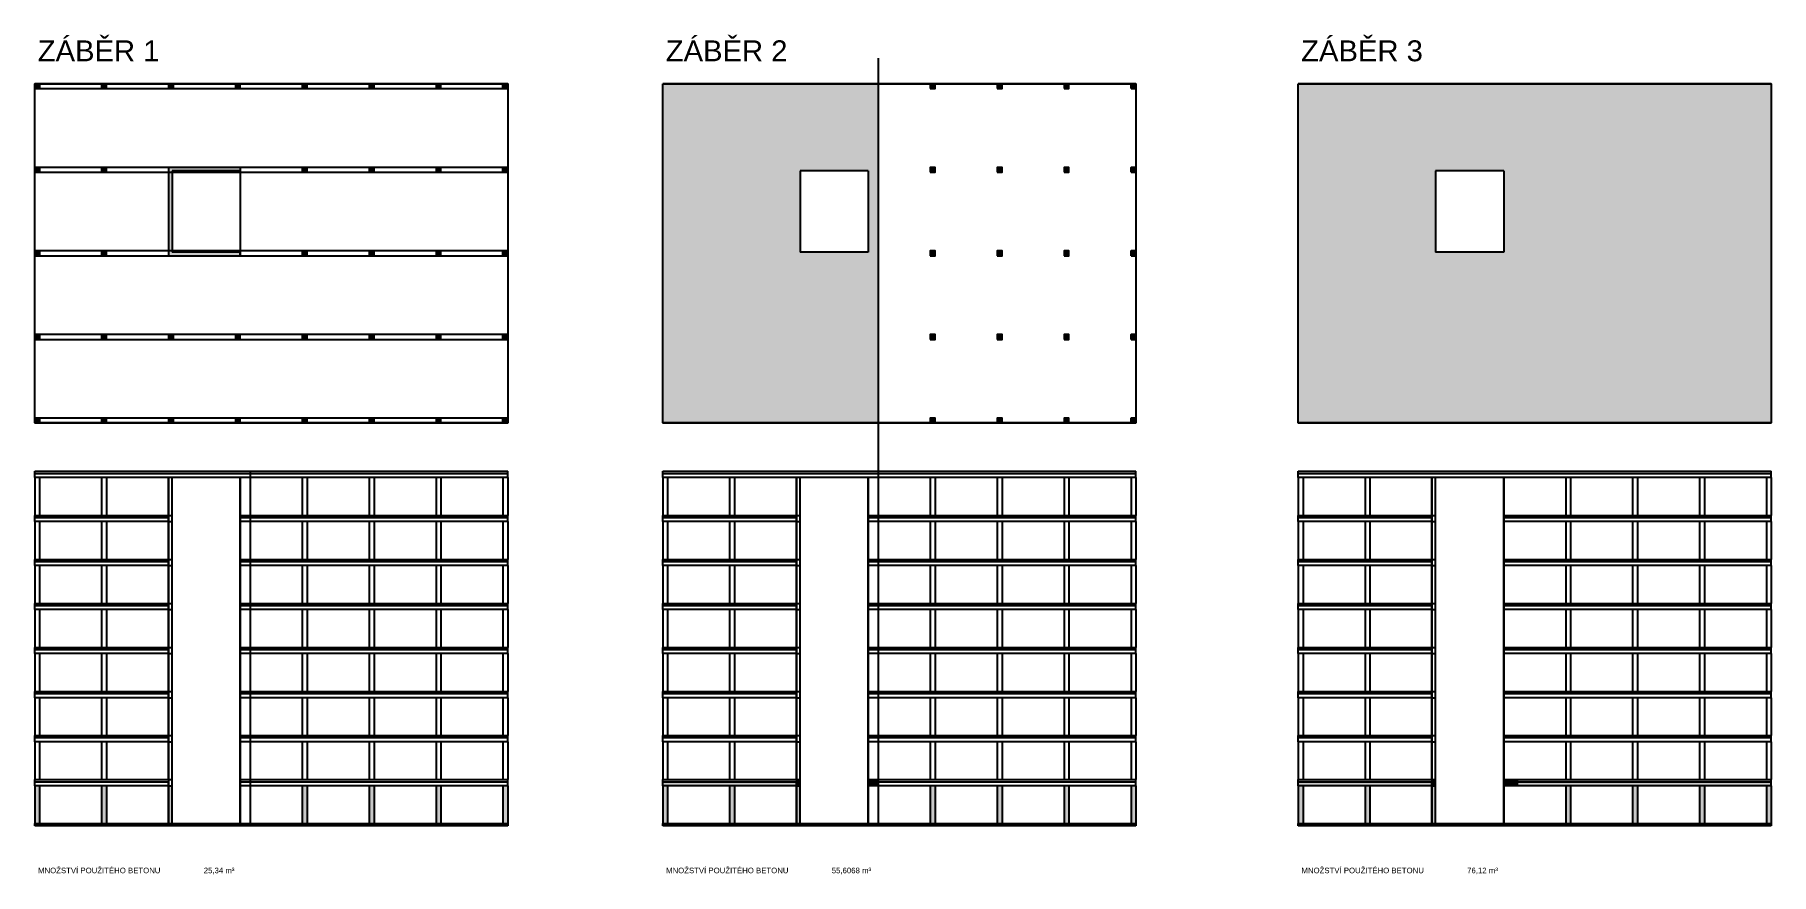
# Model space of a CAD drawing. Header units: millimetres. Extents: x 1924 to 471109, y -30014 to 109986.
# Drawn here: x 200998 to 325604, y 12186 to 72455 of the extents above; entities that cross this region are included whole.
import ezdxf

# ---------------------------------------------------------------- set-up
doc = ezdxf.new("R2010")
doc.units = ezdxf.units.MM
doc.header["$LTSCALE"] = 100
for name, color, linetype, plot in [('neviditelna', 176, 'Continuous', False), ('POJMENOVANI', 255, 'Continuous', False), ('ZAREZYYYY', 255, 'Continuous', False)]:
    doc.layers.add(name, color=color, linetype=linetype, plot=plot)
doc.layers.add('nosne steny', color=140, linetype='Continuous', lineweight=30, plot=False)
doc.layers.add('zabery', color=210, linetype='Continuous')
doc.styles.add('osy', font='arial.ttf', dxfattribs={"height": 400})

msp = doc.modelspace()

# ---------------------------------------------------------------- texts
at = {"layer": 'POJMENOVANI', "char_height": 400, "attachment_point": 1, "style": 'osy'}
for s, insert in [('MNOŽSTVÍ POUŽITÉHO BETONU                    25,34 m³', (201234.972, 12660.021)), ('MNOŽSTVÍ POUŽITÉHO BETONU                    55,6068 m³', (246298.728, 12660.021)), ('MNOŽSTVÍ POUŽITÉHO BETONU                    76,12 m³', (291891.064, 12660.021))]:
    msp.add_mtext_dynamic_manual_height_columns(s, width=20268.43496, gutter_width=2000, heights=[0], dxfattribs=dict(at, insert=insert))
at = {"layer": 'zabery', "char_height": 1500, "attachment_point": 1, "style": 'osy'}
for s, insert in [('ZÁBĚR 1', (201214.799, 72049.161)), ('ZÁBĚR 2', (246278.555, 72049.161)), ('ZÁBĚR 3', (291870.892, 72049.161))]:
    msp.add_mtext_dynamic_manual_height_columns(s, width=16275.66238, gutter_width=2000, heights=[1928.953], dxfattribs=dict(at, insert=insert))

# ---------------------------------------------------------------- hatches: boundary and pattern name
at = {"layer": 'neviditelna'}
h = msp.add_hatch(color=3, dxfattribs=at)
h.dxf.hatch_style = 1
h.paths.add_polyline_path([(261512.141, 68933.01), (246062.141, 68933.01), (246062.141, 44583.01), (261512.141, 44583.01)])
h.paths.add_polyline_path([(255912.141, 56833.01), (255912.141, 62683.01), (260812.141, 62683.01), (260812.141, 56833.01)], flags=16)
h.paths.add_polyline_path([(307104.477, 68933.01), (291654.477, 68933.01), (291654.477, 44583.01), (307104.477, 44583.01)])
h.paths.add_polyline_path([(301504.477, 56833.01), (301504.477, 62683.01), (306404.477, 62683.01), (306404.477, 56833.01)], flags=16)
h.paths.add_polyline_path([(307104.477, 44583.01), (325604.477, 44583.01), (325604.477, 68933.01), (307104.477, 68933.01)])
h = msp.add_hatch(color=3, dxfattribs=at)
h.dxf.hatch_style = 1
h.paths.add_polyline_path([(260812.141, 18832.893), (260812.141, 18542.893), (261512.141, 18542.893), (261512.141, 18832.893)])
h.paths.add_polyline_path([(261512.141, 18832.893), (261512.141, 18992.893), (260812.141, 18992.893), (260812.141, 18832.893)])
at = {"layer": 'ZAREZYYYY', "true_color": 0xcd2027}
h = msp.add_hatch(color=242, dxfattribs=at)
h.dxf.hatch_style = 1
h.paths.add_polyline_path([(201348.384, 68933.01), (200998.384, 68933.01), (200998.384, 68583.01), (201348.384, 68583.01)])
at = {"layer": 'ZAREZYYYY'}
h = msp.add_hatch(color=1, dxfattribs=at)
h.dxf.hatch_style = 1
h.paths.add_polyline_path([(201348.384, 68933.01), (200998.384, 68933.01), (200998.384, 68583.01), (201348.384, 68583.01)])
at = {"layer": 'ZAREZYYYY', "true_color": 0xcd2027}
h = msp.add_hatch(color=242, dxfattribs=at)
h.dxf.hatch_style = 1
h.paths.add_polyline_path([(201348.384, 68933.01), (200998.384, 68933.01), (200998.384, 68583.01), (201348.384, 68583.01)])
at = {"layer": 'ZAREZYYYY'}
h = msp.add_hatch(color=1, dxfattribs=at)
h.dxf.hatch_style = 1
h.paths.add_polyline_path([(201348.384, 68933.01), (200998.384, 68933.01), (200998.384, 68583.01), (201348.384, 68583.01)])
at = {"layer": 'ZAREZYYYY', "true_color": 0xcd2027}
h = msp.add_hatch(color=242, dxfattribs=at)
h.dxf.hatch_style = 1
h.paths.add_polyline_path([(206148.384, 68933.01), (205798.384, 68933.01), (205798.384, 68583.01), (206148.384, 68583.01)])
at = {"layer": 'ZAREZYYYY'}
h = msp.add_hatch(color=1, dxfattribs=at)
h.dxf.hatch_style = 1
h.paths.add_polyline_path([(206148.384, 68933.01), (205798.384, 68933.01), (205798.384, 68583.01), (206148.384, 68583.01)])
at = {"layer": 'ZAREZYYYY', "true_color": 0xcd2027}
h = msp.add_hatch(color=242, dxfattribs=at)
h.dxf.hatch_style = 1
h.paths.add_polyline_path([(206148.384, 68933.01), (205798.384, 68933.01), (205798.384, 68583.01), (206148.384, 68583.01)])
at = {"layer": 'ZAREZYYYY'}
h = msp.add_hatch(color=1, dxfattribs=at)
h.dxf.hatch_style = 1
h.paths.add_polyline_path([(206148.384, 68933.01), (205798.384, 68933.01), (205798.384, 68583.01), (206148.384, 68583.01)])
at = {"layer": 'ZAREZYYYY', "true_color": 0xcd2027}
h = msp.add_hatch(color=242, dxfattribs=at)
h.dxf.hatch_style = 1
h.paths.add_polyline_path([(210598.384, 68933.01), (210598.384, 68583.01), (210948.384, 68583.01), (210948.384, 68933.01)])
at = {"layer": 'ZAREZYYYY'}
h = msp.add_hatch(color=1, dxfattribs=at)
h.dxf.hatch_style = 1
h.paths.add_polyline_path([(210948.384, 68933.01), (210598.384, 68933.01), (210598.384, 68583.01), (210948.384, 68583.01)])
at = {"layer": 'ZAREZYYYY', "true_color": 0xcd2027}
h = msp.add_hatch(color=242, dxfattribs=at)
h.dxf.hatch_style = 1
h.paths.add_polyline_path([(210598.384, 68933.01), (210598.384, 68583.01), (210948.384, 68583.01), (210948.384, 68933.01)])
at = {"layer": 'ZAREZYYYY'}
h = msp.add_hatch(color=1, dxfattribs=at)
h.dxf.hatch_style = 1
h.paths.add_polyline_path([(210948.384, 68933.01), (210598.384, 68933.01), (210598.384, 68583.01), (210948.384, 68583.01)])
at = {"layer": 'ZAREZYYYY', "true_color": 0xcd2027}
h = msp.add_hatch(color=242, dxfattribs=at)
h.dxf.hatch_style = 1
h.paths.add_polyline_path([(215748.384, 68933.01), (215398.384, 68933.01), (215398.384, 68583.01), (215748.384, 68583.01)])
at = {"layer": 'ZAREZYYYY'}
h = msp.add_hatch(color=1, dxfattribs=at)
h.dxf.hatch_style = 1
h.paths.add_polyline_path([(215748.384, 68933.01), (215398.384, 68933.01), (215398.384, 68583.01), (215748.384, 68583.01)])
at = {"layer": 'ZAREZYYYY', "true_color": 0xcd2027}
h = msp.add_hatch(color=242, dxfattribs=at)
h.dxf.hatch_style = 1
h.paths.add_polyline_path([(215748.384, 68933.01), (215398.384, 68933.01), (215398.384, 68583.01), (215748.384, 68583.01)])
at = {"layer": 'ZAREZYYYY'}
h = msp.add_hatch(color=1, dxfattribs=at)
h.dxf.hatch_style = 1
h.paths.add_polyline_path([(215748.384, 68933.01), (215398.384, 68933.01), (215398.384, 68583.01), (215748.384, 68583.01)])
h = msp.add_hatch(color=1, dxfattribs=at)
h.dxf.hatch_style = 1
h.paths.add_polyline_path([(220548.384, 68933.01), (220198.384, 68933.01), (220198.384, 68583.01), (220548.384, 68583.01)])
h = msp.add_hatch(color=1, dxfattribs=at)
h.dxf.hatch_style = 1
h.paths.add_polyline_path([(225348.384, 68933.01), (224998.384, 68933.01), (224998.384, 68583.01), (225348.384, 68583.01)])
h = msp.add_hatch(color=1, dxfattribs=at)
h.dxf.hatch_style = 1
h.paths.add_polyline_path([(230148.384, 68933.01), (229798.384, 68933.01), (229798.384, 68583.01), (230148.384, 68583.01)])
h = msp.add_hatch(color=1, dxfattribs=at)
h.dxf.hatch_style = 1
h.paths.add_polyline_path([(234948.384, 68933.01), (234598.384, 68933.01), (234598.384, 68583.01), (234948.384, 68583.01)])
h = msp.add_hatch(color=1, dxfattribs=at)
h.dxf.hatch_style = 1
h.paths.add_polyline_path([(265612.141, 68933.01), (265262.141, 68933.01), (265262.141, 68583.01), (265612.141, 68583.01)])
h = msp.add_hatch(color=1, dxfattribs=at)
h.dxf.hatch_style = 1
h.paths.add_polyline_path([(270412.141, 68933.01), (270062.141, 68933.01), (270062.141, 68583.01), (270412.141, 68583.01)])
h = msp.add_hatch(color=1, dxfattribs=at)
h.dxf.hatch_style = 1
h.paths.add_polyline_path([(275212.141, 68933.01), (274862.141, 68933.01), (274862.141, 68583.01), (275212.141, 68583.01)])
h = msp.add_hatch(color=1, dxfattribs=at)
h.dxf.hatch_style = 1
h.paths.add_polyline_path([(280012.141, 68933.01), (279662.141, 68933.01), (279662.141, 68583.01), (280012.141, 68583.01)])
at = {"layer": 'ZAREZYYYY', "true_color": 0xcd2027}
h = msp.add_hatch(color=242, dxfattribs=at)
h.dxf.hatch_style = 1
h.paths.add_polyline_path([(201348.384, 62933.01), (200998.384, 62933.01), (200998.384, 62583.01), (201348.384, 62583.01)])
at = {"layer": 'ZAREZYYYY'}
h = msp.add_hatch(color=1, dxfattribs=at)
h.dxf.hatch_style = 1
h.paths.add_polyline_path([(201348.384, 62583.01), (201348.384, 62933.01), (200998.384, 62933.01), (200998.384, 62583.01)])
at = {"layer": 'ZAREZYYYY', "true_color": 0xcd2027}
h = msp.add_hatch(color=242, dxfattribs=at)
h.dxf.hatch_style = 1
h.paths.add_polyline_path([(201348.384, 62933.01), (200998.384, 62933.01), (200998.384, 62583.01), (201348.384, 62583.01)])
at = {"layer": 'ZAREZYYYY'}
h = msp.add_hatch(color=1, dxfattribs=at)
h.dxf.hatch_style = 1
h.paths.add_polyline_path([(201348.384, 62583.01), (201348.384, 62933.01), (200998.384, 62933.01), (200998.384, 62583.01)])
at = {"layer": 'ZAREZYYYY', "true_color": 0xcd2027}
h = msp.add_hatch(color=242, dxfattribs=at)
h.dxf.hatch_style = 1
h.paths.add_polyline_path([(206148.384, 62933.01), (205798.384, 62933.01), (205798.384, 62583.01), (206148.384, 62583.01)])
at = {"layer": 'ZAREZYYYY'}
h = msp.add_hatch(color=1, dxfattribs=at)
h.dxf.hatch_style = 1
h.paths.add_polyline_path([(206148.384, 62933.01), (205798.384, 62933.01), (205798.384, 62583.01), (206148.384, 62583.01)])
at = {"layer": 'ZAREZYYYY', "true_color": 0xcd2027}
h = msp.add_hatch(color=242, dxfattribs=at)
h.dxf.hatch_style = 1
h.paths.add_polyline_path([(206148.384, 62933.01), (205798.384, 62933.01), (205798.384, 62583.01), (206148.384, 62583.01)])
at = {"layer": 'ZAREZYYYY'}
h = msp.add_hatch(color=1, dxfattribs=at)
h.dxf.hatch_style = 1
h.paths.add_polyline_path([(206148.384, 62933.01), (205798.384, 62933.01), (205798.384, 62583.01), (206148.384, 62583.01)])
at = {"layer": 'ZAREZYYYY', "true_color": 0xcd2027}
h = msp.add_hatch(color=242, dxfattribs=at)
h.dxf.hatch_style = 1
h.paths.add_polyline_path([(215748.384, 62683.01), (215748.384, 62933.01), (210598.384, 62933.01), (210598.384, 62583.01), (210848.384, 62583.01), (210848.384, 62683.01)])
at = {"layer": 'ZAREZYYYY'}
h = msp.add_hatch(color=1, dxfattribs=at)
h.dxf.hatch_style = 1
h.paths.add_polyline_path([(210598.384, 62583.01), (210848.384, 62583.01), (210848.384, 62683.01), (215748.384, 62683.01), (215748.384, 62933.01), (210598.384, 62933.01)])
at = {"layer": 'ZAREZYYYY', "true_color": 0xcd2027}
h = msp.add_hatch(color=242, dxfattribs=at)
h.dxf.hatch_style = 1
h.paths.add_polyline_path([(215748.384, 62683.01), (215748.384, 62933.01), (210598.384, 62933.01), (210598.384, 62583.01), (210848.384, 62583.01), (210848.384, 62683.01)])
at = {"layer": 'ZAREZYYYY'}
h = msp.add_hatch(color=1, dxfattribs=at)
h.dxf.hatch_style = 1
h.paths.add_polyline_path([(210598.384, 62583.01), (210848.384, 62583.01), (210848.384, 62683.01), (215748.384, 62683.01), (215748.384, 62933.01), (210598.384, 62933.01)])
at = {"layer": 'ZAREZYYYY', "true_color": 0xcd2027}
h = msp.add_hatch(color=242, dxfattribs=at)
h.dxf.hatch_style = 1
h.paths.add_polyline_path([(210848.384, 62583.01), (210598.384, 62583.01), (210598.384, 56933.01), (210848.384, 56933.01)])
at = {"layer": 'ZAREZYYYY'}
h = msp.add_hatch(color=1, dxfattribs=at)
h.dxf.hatch_style = 1
h.paths.add_polyline_path([(210848.384, 62583.01), (210598.384, 62583.01), (210598.384, 56933.01), (210848.384, 56933.01)])
at = {"layer": 'ZAREZYYYY', "true_color": 0xcd2027}
h = msp.add_hatch(color=242, dxfattribs=at)
h.dxf.hatch_style = 1
h.paths.add_polyline_path([(210848.384, 62583.01), (210598.384, 62583.01), (210598.384, 56933.01), (210848.384, 56933.01)])
at = {"layer": 'ZAREZYYYY'}
h = msp.add_hatch(color=1, dxfattribs=at)
h.dxf.hatch_style = 1
h.paths.add_polyline_path([(210848.384, 62583.01), (210598.384, 62583.01), (210598.384, 56933.01), (210848.384, 56933.01)])
h = msp.add_hatch(color=1, dxfattribs=at)
h.dxf.hatch_style = 1
h.paths.add_polyline_path([(220548.384, 62933.01), (220198.384, 62933.01), (220198.384, 62583.01), (220548.384, 62583.01)])
h = msp.add_hatch(color=1, dxfattribs=at)
h.dxf.hatch_style = 1
h.paths.add_polyline_path([(225348.384, 62933.01), (224998.384, 62933.01), (224998.384, 62583.01), (225348.384, 62583.01)])
h = msp.add_hatch(color=1, dxfattribs=at)
h.dxf.hatch_style = 1
h.paths.add_polyline_path([(230148.384, 62933.01), (229798.384, 62933.01), (229798.384, 62583.01), (230148.384, 62583.01)])
h = msp.add_hatch(color=1, dxfattribs=at)
h.dxf.hatch_style = 1
h.paths.add_polyline_path([(234948.384, 62933.01), (234598.384, 62933.01), (234598.384, 62583.01), (234948.384, 62583.01)])
h = msp.add_hatch(color=1, dxfattribs=at)
h.dxf.hatch_style = 1
h.paths.add_polyline_path([(265612.141, 62933.01), (265262.141, 62933.01), (265262.141, 62583.01), (265612.141, 62583.01)])
h = msp.add_hatch(color=1, dxfattribs=at)
h.dxf.hatch_style = 1
h.paths.add_polyline_path([(270412.141, 62933.01), (270062.141, 62933.01), (270062.141, 62583.01), (270412.141, 62583.01)])
h = msp.add_hatch(color=1, dxfattribs=at)
h.dxf.hatch_style = 1
h.paths.add_polyline_path([(275212.141, 62933.01), (274862.141, 62933.01), (274862.141, 62583.01), (275212.141, 62583.01)])
h = msp.add_hatch(color=1, dxfattribs=at)
h.dxf.hatch_style = 1
h.paths.add_polyline_path([(280012.141, 62933.01), (279662.141, 62933.01), (279662.141, 62583.01), (280012.141, 62583.01)])
at = {"layer": 'ZAREZYYYY', "true_color": 0xcd2027}
h = msp.add_hatch(color=242, dxfattribs=at)
h.dxf.hatch_style = 1
h.paths.add_polyline_path([(201348.384, 56933.01), (200998.384, 56933.01), (200998.384, 56583.01), (201348.384, 56583.01)])
at = {"layer": 'ZAREZYYYY'}
h = msp.add_hatch(color=1, dxfattribs=at)
h.dxf.hatch_style = 1
h.paths.add_polyline_path([(201348.384, 56933.01), (200998.384, 56933.01), (200998.384, 56583.01), (201348.384, 56583.01)])
at = {"layer": 'ZAREZYYYY', "true_color": 0xcd2027}
h = msp.add_hatch(color=242, dxfattribs=at)
h.dxf.hatch_style = 1
h.paths.add_polyline_path([(201348.384, 56933.01), (200998.384, 56933.01), (200998.384, 56583.01), (201348.384, 56583.01)])
at = {"layer": 'ZAREZYYYY'}
h = msp.add_hatch(color=1, dxfattribs=at)
h.dxf.hatch_style = 1
h.paths.add_polyline_path([(201348.384, 56933.01), (200998.384, 56933.01), (200998.384, 56583.01), (201348.384, 56583.01)])
at = {"layer": 'ZAREZYYYY', "true_color": 0xcd2027}
h = msp.add_hatch(color=242, dxfattribs=at)
h.dxf.hatch_style = 1
h.paths.add_polyline_path([(206148.384, 56933.01), (205798.384, 56933.01), (205798.384, 56583.01), (206148.384, 56583.01)])
at = {"layer": 'ZAREZYYYY'}
h = msp.add_hatch(color=1, dxfattribs=at)
h.dxf.hatch_style = 1
h.paths.add_polyline_path([(205798.384, 56933.01), (205798.384, 56583.01), (206148.384, 56583.01), (206148.384, 56933.01)])
at = {"layer": 'ZAREZYYYY', "true_color": 0xcd2027}
h = msp.add_hatch(color=242, dxfattribs=at)
h.dxf.hatch_style = 1
h.paths.add_polyline_path([(206148.384, 56933.01), (205798.384, 56933.01), (205798.384, 56583.01), (206148.384, 56583.01)])
at = {"layer": 'ZAREZYYYY'}
h = msp.add_hatch(color=1, dxfattribs=at)
h.dxf.hatch_style = 1
h.paths.add_polyline_path([(205798.384, 56933.01), (205798.384, 56583.01), (206148.384, 56583.01), (206148.384, 56933.01)])
at = {"layer": 'ZAREZYYYY', "true_color": 0xcd2027}
h = msp.add_hatch(color=242, dxfattribs=at)
h.dxf.hatch_style = 1
h.paths.add_polyline_path([(215748.384, 56833.01), (210848.384, 56833.01), (210848.384, 56933.01), (210598.384, 56933.01), (210598.384, 56583.01), (215748.384, 56583.01)])
at = {"layer": 'ZAREZYYYY'}
h = msp.add_hatch(color=1, dxfattribs=at)
h.dxf.hatch_style = 1
h.paths.add_polyline_path([(215748.384, 56833.01), (210848.384, 56833.01), (210848.384, 56933.01), (210598.384, 56933.01), (210598.384, 56583.01), (215748.384, 56583.01)])
at = {"layer": 'ZAREZYYYY', "true_color": 0xcd2027}
h = msp.add_hatch(color=242, dxfattribs=at)
h.dxf.hatch_style = 1
h.paths.add_polyline_path([(215748.384, 56833.01), (210848.384, 56833.01), (210848.384, 56933.01), (210598.384, 56933.01), (210598.384, 56583.01), (215748.384, 56583.01)])
at = {"layer": 'ZAREZYYYY'}
h = msp.add_hatch(color=1, dxfattribs=at)
h.dxf.hatch_style = 1
h.paths.add_polyline_path([(215748.384, 56833.01), (210848.384, 56833.01), (210848.384, 56933.01), (210598.384, 56933.01), (210598.384, 56583.01), (215748.384, 56583.01)])
h = msp.add_hatch(color=1, dxfattribs=at)
h.dxf.hatch_style = 1
h.paths.add_polyline_path([(220548.384, 56933.01), (220198.384, 56933.01), (220198.384, 56583.01), (220548.384, 56583.01)])
h = msp.add_hatch(color=1, dxfattribs=at)
h.dxf.hatch_style = 1
h.paths.add_polyline_path([(225348.384, 56933.01), (224998.384, 56933.01), (224998.384, 56583.01), (225348.384, 56583.01)])
h = msp.add_hatch(color=1, dxfattribs=at)
h.dxf.hatch_style = 1
h.paths.add_polyline_path([(230148.384, 56933.01), (229798.384, 56933.01), (229798.384, 56583.01), (230148.384, 56583.01)])
h = msp.add_hatch(color=1, dxfattribs=at)
h.dxf.hatch_style = 1
h.paths.add_polyline_path([(234948.384, 56933.01), (234598.384, 56933.01), (234598.384, 56583.01), (234948.384, 56583.01)])
h = msp.add_hatch(color=1, dxfattribs=at)
h.dxf.hatch_style = 1
h.paths.add_polyline_path([(265612.141, 56933.01), (265262.141, 56933.01), (265262.141, 56583.01), (265612.141, 56583.01)])
h = msp.add_hatch(color=1, dxfattribs=at)
h.dxf.hatch_style = 1
h.paths.add_polyline_path([(270412.141, 56933.01), (270062.141, 56933.01), (270062.141, 56583.01), (270412.141, 56583.01)])
h = msp.add_hatch(color=1, dxfattribs=at)
h.dxf.hatch_style = 1
h.paths.add_polyline_path([(275212.141, 56933.01), (274862.141, 56933.01), (274862.141, 56583.01), (275212.141, 56583.01)])
h = msp.add_hatch(color=1, dxfattribs=at)
h.dxf.hatch_style = 1
h.paths.add_polyline_path([(280012.141, 56933.01), (279662.141, 56933.01), (279662.141, 56583.01), (280012.141, 56583.01)])
at = {"layer": 'ZAREZYYYY', "true_color": 0xcd2027}
h = msp.add_hatch(color=242, dxfattribs=at)
h.dxf.hatch_style = 1
h.paths.add_polyline_path([(201348.384, 50933.01), (200998.384, 50933.01), (200998.384, 50583.01), (201348.384, 50583.01)])
at = {"layer": 'ZAREZYYYY'}
h = msp.add_hatch(color=1, dxfattribs=at)
h.dxf.hatch_style = 1
h.paths.add_polyline_path([(200998.384, 50583.01), (201348.384, 50583.01), (201348.384, 50933.01), (200998.384, 50933.01)])
at = {"layer": 'ZAREZYYYY', "true_color": 0xcd2027}
h = msp.add_hatch(color=242, dxfattribs=at)
h.dxf.hatch_style = 1
h.paths.add_polyline_path([(201348.384, 50933.01), (200998.384, 50933.01), (200998.384, 50583.01), (201348.384, 50583.01)])
at = {"layer": 'ZAREZYYYY'}
h = msp.add_hatch(color=1, dxfattribs=at)
h.dxf.hatch_style = 1
h.paths.add_polyline_path([(200998.384, 50583.01), (201348.384, 50583.01), (201348.384, 50933.01), (200998.384, 50933.01)])
at = {"layer": 'ZAREZYYYY', "true_color": 0xcd2027}
h = msp.add_hatch(color=242, dxfattribs=at)
h.dxf.hatch_style = 1
h.paths.add_polyline_path([(206148.384, 50933.01), (205798.384, 50933.01), (205798.384, 50583.01), (206148.384, 50583.01)])
at = {"layer": 'ZAREZYYYY'}
h = msp.add_hatch(color=1, dxfattribs=at)
h.dxf.hatch_style = 1
h.paths.add_polyline_path([(205798.384, 50933.01), (205798.384, 50583.01), (206148.384, 50583.01), (206148.384, 50933.01)])
at = {"layer": 'ZAREZYYYY', "true_color": 0xcd2027}
h = msp.add_hatch(color=242, dxfattribs=at)
h.dxf.hatch_style = 1
h.paths.add_polyline_path([(206148.384, 50933.01), (205798.384, 50933.01), (205798.384, 50583.01), (206148.384, 50583.01)])
at = {"layer": 'ZAREZYYYY'}
h = msp.add_hatch(color=1, dxfattribs=at)
h.dxf.hatch_style = 1
h.paths.add_polyline_path([(205798.384, 50933.01), (205798.384, 50583.01), (206148.384, 50583.01), (206148.384, 50933.01)])
at = {"layer": 'ZAREZYYYY', "true_color": 0xcd2027}
h = msp.add_hatch(color=242, dxfattribs=at)
h.dxf.hatch_style = 1
h.paths.add_polyline_path([(210948.384, 50933.01), (210598.384, 50933.01), (210598.384, 50583.01), (210948.384, 50583.01)])
at = {"layer": 'ZAREZYYYY'}
h = msp.add_hatch(color=1, dxfattribs=at)
h.dxf.hatch_style = 1
h.paths.add_polyline_path([(210948.384, 50933.01), (210598.384, 50933.01), (210598.384, 50583.01), (210948.384, 50583.01)])
at = {"layer": 'ZAREZYYYY', "true_color": 0xcd2027}
h = msp.add_hatch(color=242, dxfattribs=at)
h.dxf.hatch_style = 1
h.paths.add_polyline_path([(210948.384, 50933.01), (210598.384, 50933.01), (210598.384, 50583.01), (210948.384, 50583.01)])
at = {"layer": 'ZAREZYYYY'}
h = msp.add_hatch(color=1, dxfattribs=at)
h.dxf.hatch_style = 1
h.paths.add_polyline_path([(210948.384, 50933.01), (210598.384, 50933.01), (210598.384, 50583.01), (210948.384, 50583.01)])
at = {"layer": 'ZAREZYYYY', "true_color": 0xcd2027}
h = msp.add_hatch(color=242, dxfattribs=at)
h.dxf.hatch_style = 1
h.paths.add_polyline_path([(215748.384, 50933.01), (215398.384, 50933.01), (215398.384, 50583.01), (215748.384, 50583.01)])
at = {"layer": 'ZAREZYYYY'}
h = msp.add_hatch(color=1, dxfattribs=at)
h.dxf.hatch_style = 1
h.paths.add_polyline_path([(215398.384, 50933.01), (215398.384, 50583.01), (215748.384, 50583.01), (215748.384, 50933.01)])
at = {"layer": 'ZAREZYYYY', "true_color": 0xcd2027}
h = msp.add_hatch(color=242, dxfattribs=at)
h.dxf.hatch_style = 1
h.paths.add_polyline_path([(215748.384, 50933.01), (215398.384, 50933.01), (215398.384, 50583.01), (215748.384, 50583.01)])
at = {"layer": 'ZAREZYYYY'}
h = msp.add_hatch(color=1, dxfattribs=at)
h.dxf.hatch_style = 1
h.paths.add_polyline_path([(215398.384, 50933.01), (215398.384, 50583.01), (215748.384, 50583.01), (215748.384, 50933.01)])
h = msp.add_hatch(color=1, dxfattribs=at)
h.dxf.hatch_style = 1
h.paths.add_polyline_path([(220548.384, 50933.01), (220198.384, 50933.01), (220198.384, 50583.01), (220548.384, 50583.01)])
h = msp.add_hatch(color=1, dxfattribs=at)
h.dxf.hatch_style = 1
h.paths.add_polyline_path([(225348.384, 50933.01), (224998.384, 50933.01), (224998.384, 50583.01), (225348.384, 50583.01)])
h = msp.add_hatch(color=1, dxfattribs=at)
h.dxf.hatch_style = 1
h.paths.add_polyline_path([(230148.384, 50933.01), (229798.384, 50933.01), (229798.384, 50583.01), (230148.384, 50583.01)])
h = msp.add_hatch(color=1, dxfattribs=at)
h.dxf.hatch_style = 1
h.paths.add_polyline_path([(234948.384, 50933.01), (234598.384, 50933.01), (234598.384, 50583.01), (234948.384, 50583.01)])
h = msp.add_hatch(color=1, dxfattribs=at)
h.dxf.hatch_style = 1
h.paths.add_polyline_path([(265612.141, 50933.01), (265262.141, 50933.01), (265262.141, 50583.01), (265612.141, 50583.01)])
h = msp.add_hatch(color=1, dxfattribs=at)
h.dxf.hatch_style = 1
h.paths.add_polyline_path([(270412.141, 50933.01), (270062.141, 50933.01), (270062.141, 50583.01), (270412.141, 50583.01)])
h = msp.add_hatch(color=1, dxfattribs=at)
h.dxf.hatch_style = 1
h.paths.add_polyline_path([(275212.141, 50933.01), (274862.141, 50933.01), (274862.141, 50583.01), (275212.141, 50583.01)])
h = msp.add_hatch(color=1, dxfattribs=at)
h.dxf.hatch_style = 1
h.paths.add_polyline_path([(280012.141, 50933.01), (279662.141, 50933.01), (279662.141, 50583.01), (280012.141, 50583.01)])
at = {"layer": 'ZAREZYYYY', "true_color": 0xcd2027}
h = msp.add_hatch(color=242, dxfattribs=at)
h.dxf.hatch_style = 1
h.paths.add_polyline_path([(201348.384, 44933.01), (200998.384, 44933.01), (200998.384, 44583.01), (201348.384, 44583.01)])
at = {"layer": 'ZAREZYYYY'}
h = msp.add_hatch(color=1, dxfattribs=at)
h.dxf.hatch_style = 1
h.paths.add_polyline_path([(200998.384, 44583.01), (201348.384, 44583.01), (201348.384, 44933.01), (200998.384, 44933.01)])
at = {"layer": 'ZAREZYYYY', "true_color": 0xcd2027}
h = msp.add_hatch(color=242, dxfattribs=at)
h.dxf.hatch_style = 1
h.paths.add_polyline_path([(201348.384, 44933.01), (200998.384, 44933.01), (200998.384, 44583.01), (201348.384, 44583.01)])
at = {"layer": 'ZAREZYYYY'}
h = msp.add_hatch(color=1, dxfattribs=at)
h.dxf.hatch_style = 1
h.paths.add_polyline_path([(200998.384, 44583.01), (201348.384, 44583.01), (201348.384, 44933.01), (200998.384, 44933.01)])
at = {"layer": 'ZAREZYYYY', "true_color": 0xcd2027}
h = msp.add_hatch(color=242, dxfattribs=at)
h.dxf.hatch_style = 1
h.paths.add_polyline_path([(205798.384, 44933.01), (205798.384, 44583.01), (206148.384, 44583.01), (206148.384, 44933.01)])
at = {"layer": 'ZAREZYYYY'}
h = msp.add_hatch(color=1, dxfattribs=at)
h.dxf.hatch_style = 1
h.paths.add_polyline_path([(206148.384, 44933.01), (205798.384, 44933.01), (205798.384, 44583.01), (206148.384, 44583.01)])
at = {"layer": 'ZAREZYYYY', "true_color": 0xcd2027}
h = msp.add_hatch(color=242, dxfattribs=at)
h.dxf.hatch_style = 1
h.paths.add_polyline_path([(205798.384, 44933.01), (205798.384, 44583.01), (206148.384, 44583.01), (206148.384, 44933.01)])
at = {"layer": 'ZAREZYYYY'}
h = msp.add_hatch(color=1, dxfattribs=at)
h.dxf.hatch_style = 1
h.paths.add_polyline_path([(206148.384, 44933.01), (205798.384, 44933.01), (205798.384, 44583.01), (206148.384, 44583.01)])
at = {"layer": 'ZAREZYYYY', "true_color": 0xcd2027}
h = msp.add_hatch(color=242, dxfattribs=at)
h.dxf.hatch_style = 1
h.paths.add_polyline_path([(210948.384, 44933.01), (210598.384, 44933.01), (210598.384, 44583.01), (210948.384, 44583.01)])
at = {"layer": 'ZAREZYYYY'}
h = msp.add_hatch(color=1, dxfattribs=at)
h.dxf.hatch_style = 1
h.paths.add_polyline_path([(210948.384, 44933.01), (210598.384, 44933.01), (210598.384, 44583.01), (210948.384, 44583.01)])
at = {"layer": 'ZAREZYYYY', "true_color": 0xcd2027}
h = msp.add_hatch(color=242, dxfattribs=at)
h.dxf.hatch_style = 1
h.paths.add_polyline_path([(210948.384, 44933.01), (210598.384, 44933.01), (210598.384, 44583.01), (210948.384, 44583.01)])
at = {"layer": 'ZAREZYYYY'}
h = msp.add_hatch(color=1, dxfattribs=at)
h.dxf.hatch_style = 1
h.paths.add_polyline_path([(210948.384, 44933.01), (210598.384, 44933.01), (210598.384, 44583.01), (210948.384, 44583.01)])
at = {"layer": 'ZAREZYYYY', "true_color": 0xcd2027}
h = msp.add_hatch(color=242, dxfattribs=at)
h.dxf.hatch_style = 1
h.paths.add_polyline_path([(215748.384, 44933.01), (215398.384, 44933.01), (215398.384, 44583.01), (215748.384, 44583.01)])
at = {"layer": 'ZAREZYYYY'}
h = msp.add_hatch(color=1, dxfattribs=at)
h.dxf.hatch_style = 1
h.paths.add_polyline_path([(215748.384, 44933.01), (215398.384, 44933.01), (215398.384, 44583.01), (215748.384, 44583.01)])
at = {"layer": 'ZAREZYYYY', "true_color": 0xcd2027}
h = msp.add_hatch(color=242, dxfattribs=at)
h.dxf.hatch_style = 1
h.paths.add_polyline_path([(215748.384, 44933.01), (215398.384, 44933.01), (215398.384, 44583.01), (215748.384, 44583.01)])
at = {"layer": 'ZAREZYYYY'}
h = msp.add_hatch(color=1, dxfattribs=at)
h.dxf.hatch_style = 1
h.paths.add_polyline_path([(215748.384, 44933.01), (215398.384, 44933.01), (215398.384, 44583.01), (215748.384, 44583.01)])
h = msp.add_hatch(color=1, dxfattribs=at)
h.dxf.hatch_style = 1
h.paths.add_polyline_path([(220548.384, 44933.01), (220198.384, 44933.01), (220198.384, 44583.01), (220548.384, 44583.01)])
h = msp.add_hatch(color=1, dxfattribs=at)
h.dxf.hatch_style = 1
h.paths.add_polyline_path([(225348.384, 44933.01), (224998.384, 44933.01), (224998.384, 44583.01), (225348.384, 44583.01)])
h = msp.add_hatch(color=1, dxfattribs=at)
h.dxf.hatch_style = 1
h.paths.add_polyline_path([(230148.384, 44933.01), (229798.384, 44933.01), (229798.384, 44583.01), (230148.384, 44583.01)])
h = msp.add_hatch(color=1, dxfattribs=at)
h.dxf.hatch_style = 1
h.paths.add_polyline_path([(234948.384, 44933.01), (234598.384, 44933.01), (234598.384, 44583.01), (234948.384, 44583.01)])
h = msp.add_hatch(color=1, dxfattribs=at)
h.dxf.hatch_style = 1
h.paths.add_polyline_path([(265612.141, 44933.01), (265262.141, 44933.01), (265262.141, 44583.01), (265612.141, 44583.01)])
h = msp.add_hatch(color=1, dxfattribs=at)
h.dxf.hatch_style = 1
h.paths.add_polyline_path([(270412.141, 44933.01), (270062.141, 44933.01), (270062.141, 44583.01), (270412.141, 44583.01)])
h = msp.add_hatch(color=1, dxfattribs=at)
h.dxf.hatch_style = 1
h.paths.add_polyline_path([(275212.141, 44933.01), (274862.141, 44933.01), (274862.141, 44583.01), (275212.141, 44583.01)])
h = msp.add_hatch(color=1, dxfattribs=at)
h.dxf.hatch_style = 1
h.paths.add_polyline_path([(280012.141, 44933.01), (279662.141, 44933.01), (279662.141, 44583.01), (280012.141, 44583.01)])
h = msp.add_hatch(color=3, dxfattribs=at)
h.dxf.hatch_style = 1
h.paths.add_polyline_path([(255662.141, 18992.893), (246062.141, 18992.893), (246062.141, 18832.893), (255662.141, 18832.893)])
h = msp.add_hatch(color=3, dxfattribs=at)
h.dxf.hatch_style = 1
h.paths.add_polyline_path([(255662.141, 18992.893), (246062.141, 18992.893), (246062.141, 18832.893), (255662.141, 18832.893)])
h = msp.add_hatch(color=3, dxfattribs=at)
h.dxf.hatch_style = 1
h.paths.add_polyline_path([(255662.141, 18832.893), (246062.141, 18832.893), (246062.141, 18542.893), (255662.141, 18542.893)])
h = msp.add_hatch(color=3, dxfattribs=at)
h.dxf.hatch_style = 1
h.paths.add_polyline_path([(255662.141, 18832.893), (246062.141, 18832.893), (246062.141, 18542.893), (255662.141, 18542.893)])
h = msp.add_hatch(color=3, dxfattribs=at)
h.dxf.hatch_style = 1
h.paths.add_polyline_path([(255912.141, 18992.893), (255662.141, 18992.893), (255662.141, 18542.893), (255912.141, 18542.893)])
h = msp.add_hatch(color=3, dxfattribs=at)
h.dxf.hatch_style = 1
h.paths.add_polyline_path([(255912.141, 18992.893), (255662.141, 18992.893), (255662.141, 18542.893), (255912.141, 18542.893)])
h = msp.add_hatch(color=3, dxfattribs=at)
h.dxf.hatch_style = 1
h.paths.add_polyline_path([(301254.477, 18992.893), (291654.477, 18992.893), (291654.477, 18832.893), (301254.477, 18832.893)])
h = msp.add_hatch(color=3, dxfattribs=at)
h.dxf.hatch_style = 1
h.paths.add_polyline_path([(301254.477, 18832.893), (291654.477, 18832.893), (291654.477, 18542.893), (301254.477, 18542.893)])
h = msp.add_hatch(color=3, dxfattribs=at)
h.dxf.hatch_style = 1
h.paths.add_polyline_path([(301504.477, 18992.893), (301254.477, 18992.893), (301254.477, 18542.893), (301504.477, 18542.893)])
h = msp.add_hatch(color=3, dxfattribs=at)
h.dxf.hatch_style = 1
h.paths.add_polyline_path([(307454.477, 18832.893), (307454.477, 18992.893), (306404.477, 18992.893), (306404.477, 18832.893)])
h = msp.add_hatch(color=3, dxfattribs=at)
h.dxf.hatch_style = 1
h.paths.add_polyline_path([(307454.477, 18542.893), (307454.477, 18832.893), (306404.477, 18832.893), (306404.477, 18542.893)])
h = msp.add_hatch(color=3, dxfattribs=at)
h.dxf.hatch_style = 1
h.paths.add_polyline_path([(325604.477, 18832.893), (325604.477, 18992.893), (307104.477, 18992.893), (307104.477, 18832.893)])
h = msp.add_hatch(color=3, dxfattribs=at)
h.dxf.hatch_style = 1
h.paths.add_polyline_path([(307104.477, 18832.893), (307104.477, 18542.893), (325604.477, 18542.893), (325604.477, 18832.893)])
at = {"layer": 'ZAREZYYYY', "true_color": 0xcd2027}
h = msp.add_hatch(color=242, dxfattribs=at)
h.dxf.hatch_style = 1
h.paths.add_polyline_path([(200998.384, 15832.893), (201348.384, 15832.893), (201348.384, 18542.893), (200998.384, 18542.893)])
at = {"layer": 'ZAREZYYYY'}
h = msp.add_hatch(color=1, dxfattribs=at)
h.dxf.hatch_style = 1
h.paths.add_polyline_path([(201348.384, 18542.893), (200998.384, 18542.893), (200998.384, 15832.893), (201348.384, 15832.893)])
at = {"layer": 'ZAREZYYYY', "true_color": 0xcd2027}
h = msp.add_hatch(color=242, dxfattribs=at)
h.dxf.hatch_style = 1
h.paths.add_polyline_path([(200998.384, 15832.893), (201348.384, 15832.893), (201348.384, 18542.893), (200998.384, 18542.893)])
h = msp.add_hatch(color=242, dxfattribs=at)
h.dxf.hatch_style = 1
h.paths.add_polyline_path([(200998.384, 15832.893), (201348.384, 15832.893), (201348.384, 18542.893), (200998.384, 18542.893)])
h = msp.add_hatch(color=242, dxfattribs=at)
h.dxf.hatch_style = 1
h.paths.add_polyline_path([(205798.384, 15832.893), (206148.384, 15832.893), (206148.384, 18542.893), (205798.384, 18542.893)])
at = {"layer": 'ZAREZYYYY'}
h = msp.add_hatch(color=1, dxfattribs=at)
h.dxf.hatch_style = 1
h.paths.add_polyline_path([(206148.384, 18542.893), (205798.384, 18542.893), (205798.384, 15832.893), (206148.384, 15832.893)])
at = {"layer": 'ZAREZYYYY', "true_color": 0xcd2027}
h = msp.add_hatch(color=242, dxfattribs=at)
h.dxf.hatch_style = 1
h.paths.add_polyline_path([(205798.384, 15832.893), (206148.384, 15832.893), (206148.384, 18542.893), (205798.384, 18542.893)])
h = msp.add_hatch(color=242, dxfattribs=at)
h.dxf.hatch_style = 1
h.paths.add_polyline_path([(205798.384, 15832.893), (206148.384, 15832.893), (206148.384, 18542.893), (205798.384, 18542.893)])
at = {"layer": 'ZAREZYYYY'}
h = msp.add_hatch(color=1, dxfattribs=at)
h.dxf.hatch_style = 1
h.paths.add_polyline_path([(210848.384, 18542.893), (210598.384, 18542.893), (210598.384, 15832.893), (210848.384, 15832.893)])
h = msp.add_hatch(color=1, dxfattribs=at)
h.dxf.hatch_style = 1
h.paths.add_polyline_path([(210848.384, 18542.893), (210598.384, 18542.893), (210598.384, 15832.893), (210848.384, 15832.893)])
h = msp.add_hatch(color=1, dxfattribs=at)
h.dxf.hatch_style = 1
h.paths.add_polyline_path([(210848.384, 18542.893), (210598.384, 18542.893), (210598.384, 15832.893), (210848.384, 15832.893)])
h = msp.add_hatch(color=1, dxfattribs=at)
h.dxf.hatch_style = 1
h.paths.add_polyline_path([(220548.384, 18542.893), (220198.384, 18542.893), (220198.384, 15832.893), (220548.384, 15832.893)])
h = msp.add_hatch(color=1, dxfattribs=at)
h.dxf.hatch_style = 1
h.paths.add_polyline_path([(225348.384, 18542.893), (224998.384, 18542.893), (224998.384, 15832.893), (225348.384, 15832.893)])
h = msp.add_hatch(color=1, dxfattribs=at)
h.dxf.hatch_style = 1
h.paths.add_polyline_path([(230148.384, 18542.893), (229798.384, 18542.893), (229798.384, 15832.893), (230148.384, 15832.893)])
h = msp.add_hatch(color=1, dxfattribs=at)
h.dxf.hatch_style = 1
h.paths.add_polyline_path([(234598.384, 15832.893), (234948.384, 15832.893), (234948.384, 18542.893), (234598.384, 18542.893)])
h = msp.add_hatch(color=1, dxfattribs=at)
h.dxf.hatch_style = 1
h.paths.add_polyline_path([(246412.141, 18542.893), (246062.141, 18542.893), (246062.141, 15832.893), (246412.141, 15832.893)])
at = {"layer": 'ZAREZYYYY', "true_color": 0xcd2027}
h = msp.add_hatch(color=242, dxfattribs=at)
h.dxf.hatch_style = 1
h.paths.add_polyline_path([(246062.141, 15832.893), (246412.141, 15832.893), (246412.141, 18542.893), (246062.141, 18542.893)])
h = msp.add_hatch(color=242, dxfattribs=at)
h.dxf.hatch_style = 1
h.paths.add_polyline_path([(246062.141, 15832.893), (246412.141, 15832.893), (246412.141, 18542.893), (246062.141, 18542.893)])
at = {"layer": 'ZAREZYYYY'}
h = msp.add_hatch(color=1, dxfattribs=at)
h.dxf.hatch_style = 1
h.paths.add_polyline_path([(251212.141, 18542.893), (250862.141, 18542.893), (250862.141, 15832.893), (251212.141, 15832.893)])
at = {"layer": 'ZAREZYYYY', "true_color": 0xcd2027}
h = msp.add_hatch(color=242, dxfattribs=at)
h.dxf.hatch_style = 1
h.paths.add_polyline_path([(250862.141, 15832.893), (251212.141, 15832.893), (251212.141, 18542.893), (250862.141, 18542.893)])
h = msp.add_hatch(color=242, dxfattribs=at)
h.dxf.hatch_style = 1
h.paths.add_polyline_path([(250862.141, 15832.893), (251212.141, 15832.893), (251212.141, 18542.893), (250862.141, 18542.893)])
at = {"layer": 'ZAREZYYYY'}
h = msp.add_hatch(color=1, dxfattribs=at)
h.dxf.hatch_style = 1
h.paths.add_polyline_path([(255912.141, 18542.893), (255662.141, 18542.893), (255662.141, 15832.893), (255912.141, 15832.893)])
h = msp.add_hatch(color=1, dxfattribs=at)
h.dxf.hatch_style = 1
h.paths.add_polyline_path([(255912.141, 18542.893), (255662.141, 18542.893), (255662.141, 15832.893), (255912.141, 15832.893)])
h = msp.add_hatch(color=1, dxfattribs=at)
h.dxf.hatch_style = 1
h.paths.add_polyline_path([(265612.141, 18542.893), (265262.141, 18542.893), (265262.141, 15832.893), (265612.141, 15832.893)])
h = msp.add_hatch(color=1, dxfattribs=at)
h.dxf.hatch_style = 1
h.paths.add_polyline_path([(265612.141, 18542.893), (265262.141, 18542.893), (265262.141, 15832.893), (265612.141, 15832.893)])
h = msp.add_hatch(color=1, dxfattribs=at)
h.dxf.hatch_style = 1
h.paths.add_polyline_path([(270412.141, 18542.893), (270062.141, 18542.893), (270062.141, 15832.893), (270412.141, 15832.893)])
h = msp.add_hatch(color=1, dxfattribs=at)
h.dxf.hatch_style = 1
h.paths.add_polyline_path([(270412.141, 18542.893), (270062.141, 18542.893), (270062.141, 15832.893), (270412.141, 15832.893)])
h = msp.add_hatch(color=1, dxfattribs=at)
h.dxf.hatch_style = 1
h.paths.add_polyline_path([(275212.141, 18542.893), (274862.141, 18542.893), (274862.141, 15832.893), (275212.141, 15832.893)])
h = msp.add_hatch(color=1, dxfattribs=at)
h.dxf.hatch_style = 1
h.paths.add_polyline_path([(275212.141, 18542.893), (274862.141, 18542.893), (274862.141, 15832.893), (275212.141, 15832.893)])
h = msp.add_hatch(color=1, dxfattribs=at)
h.dxf.hatch_style = 1
h.paths.add_polyline_path([(279662.141, 15832.893), (280012.141, 15832.893), (280012.141, 18542.893), (279662.141, 18542.893)])
h = msp.add_hatch(color=1, dxfattribs=at)
h.dxf.hatch_style = 1
h.paths.add_polyline_path([(279662.141, 15832.893), (280012.141, 15832.893), (280012.141, 18542.893), (279662.141, 18542.893)])
h = msp.add_hatch(color=1, dxfattribs=at)
h.dxf.hatch_style = 1
h.paths.add_polyline_path([(292004.477, 18542.893), (291654.477, 18542.893), (291654.477, 15832.893), (292004.477, 15832.893)])
at = {"layer": 'ZAREZYYYY', "true_color": 0xcd2027}
h = msp.add_hatch(color=242, dxfattribs=at)
h.dxf.hatch_style = 1
h.paths.add_polyline_path([(291654.477, 15832.893), (292004.477, 15832.893), (292004.477, 18542.893), (291654.477, 18542.893)])
h = msp.add_hatch(color=242, dxfattribs=at)
h.dxf.hatch_style = 1
h.paths.add_polyline_path([(291654.477, 15832.893), (292004.477, 15832.893), (292004.477, 18542.893), (291654.477, 18542.893)])
at = {"layer": 'ZAREZYYYY'}
h = msp.add_hatch(color=1, dxfattribs=at)
h.dxf.hatch_style = 1
h.paths.add_polyline_path([(296804.477, 18542.893), (296454.477, 18542.893), (296454.477, 15832.893), (296804.477, 15832.893)])
at = {"layer": 'ZAREZYYYY', "true_color": 0xcd2027}
h = msp.add_hatch(color=242, dxfattribs=at)
h.dxf.hatch_style = 1
h.paths.add_polyline_path([(296454.477, 15832.893), (296804.477, 15832.893), (296804.477, 18542.893), (296454.477, 18542.893)])
h = msp.add_hatch(color=242, dxfattribs=at)
h.dxf.hatch_style = 1
h.paths.add_polyline_path([(296454.477, 15832.893), (296804.477, 15832.893), (296804.477, 18542.893), (296454.477, 18542.893)])
at = {"layer": 'ZAREZYYYY'}
h = msp.add_hatch(color=1, dxfattribs=at)
h.dxf.hatch_style = 1
h.paths.add_polyline_path([(301504.477, 18542.893), (301254.477, 18542.893), (301254.477, 15832.893), (301504.477, 15832.893)])
h = msp.add_hatch(color=1, dxfattribs=at)
h.dxf.hatch_style = 1
h.paths.add_polyline_path([(301504.477, 18542.893), (301254.477, 18542.893), (301254.477, 15832.893), (301504.477, 15832.893)])
h = msp.add_hatch(color=1, dxfattribs=at)
h.dxf.hatch_style = 1
h.paths.add_polyline_path([(311204.477, 18542.893), (310854.477, 18542.893), (310854.477, 15832.893), (311204.477, 15832.893)])
h = msp.add_hatch(color=1, dxfattribs=at)
h.dxf.hatch_style = 1
h.paths.add_polyline_path([(316004.477, 18542.893), (315654.477, 18542.893), (315654.477, 15832.893), (316004.477, 15832.893)])
h = msp.add_hatch(color=1, dxfattribs=at)
h.dxf.hatch_style = 1
h.paths.add_polyline_path([(320804.477, 18542.893), (320454.477, 18542.893), (320454.477, 15832.893), (320804.477, 15832.893)])
h = msp.add_hatch(color=1, dxfattribs=at)
h.dxf.hatch_style = 1
h.paths.add_polyline_path([(325254.477, 15832.893), (325604.477, 15832.893), (325604.477, 18542.893), (325254.477, 18542.893)])

# ---------------------------------------------------------------- linework, layer by layer
at = {"layer": 'neviditelna', "lineweight": -3}
for p, q in [((261512.141, 70782.823), (261512.141, 15672.893)), ((216448.384, 41112.893), (216448.384, 15672.893))]:
    msp.add_line(p, q, dxfattribs=at)
at = {"layer": 'neviditelna'}
for p, q in [((215748.384, 62933.01), (215748.384, 56583.01)), ((260812.141, 62683.01), (260812.141, 56833.01)), ((306404.477, 62683.01), (306404.477, 56833.01)), ((210598.384, 37952.893), (210848.384, 37952.893)), ((210598.384, 37502.893), (210848.384, 37502.893)), ((255662.141, 37952.893), (255912.141, 37952.893)), ((255662.141, 37502.893), (255912.141, 37502.893)), ((301254.477, 37952.893), (301504.477, 37952.893)), ((301254.477, 37502.893), (301504.477, 37502.893)), ((210598.384, 34792.893), (210848.384, 34792.893)), ((210598.384, 34342.893), (210848.384, 34342.893)), ((255662.141, 34792.893), (255912.141, 34792.893)), ((255662.141, 34342.893), (255912.141, 34342.893)), ((301254.477, 34792.893), (301504.477, 34792.893)), ((301254.477, 34342.893), (301504.477, 34342.893)), ((210598.384, 31632.893), (210848.384, 31632.893)), ((210598.384, 31182.893), (210848.384, 31182.893)), ((255662.141, 31632.893), (255912.141, 31632.893)), ((255662.141, 31182.893), (255912.141, 31182.893)), ((301254.477, 31632.893), (301504.477, 31632.893)), ((301254.477, 31182.893), (301504.477, 31182.893)), ((210598.384, 28472.893), (210848.384, 28472.893)), ((210598.384, 28022.893), (210848.384, 28022.893)), ((255662.141, 28472.893), (255912.141, 28472.893)), ((255662.141, 28022.893), (255912.141, 28022.893)), ((301254.477, 28472.893), (301504.477, 28472.893)), ((301254.477, 28022.893), (301504.477, 28022.893)), ((210598.384, 25312.893), (210848.384, 25312.893)), ((255662.141, 25312.893), (255912.141, 25312.893)), ((301254.477, 25312.893), (301504.477, 25312.893)), ((210598.384, 24862.893), (210848.384, 24862.893)), ((255662.141, 24862.893), (255912.141, 24862.893)), ((301254.477, 24862.893), (301504.477, 24862.893)), ((210598.384, 22152.893), (210848.384, 22152.893)), ((210598.384, 21702.893), (210848.384, 21702.893)), ((255662.141, 22152.893), (255912.141, 22152.893)), ((255662.141, 21702.893), (255912.141, 21702.893)), ((301254.477, 22152.893), (301504.477, 22152.893)), ((301254.477, 21702.893), (301504.477, 21702.893)), ((210598.384, 18992.893), (210848.384, 18992.893)), ((255662.141, 18992.893), (255912.141, 18992.893)), ((301254.477, 18992.893), (301504.477, 18992.893)), ((210598.384, 18542.893), (210848.384, 18542.893)), ((255662.141, 18542.893), (255912.141, 18542.893)), ((301254.477, 18542.893), (301504.477, 18542.893))]:
    msp.add_line(p, q, dxfattribs=at)
at = {"layer": 'nosne steny'}
for p, q in [((215748.384, 15832.893), (215748.384, 40662.893)), ((260812.141, 15832.893), (260812.141, 40662.893)), ((306404.477, 15832.893), (306404.477, 40662.893))]:
    msp.add_line(p, q, dxfattribs=at)
at = {"layer": 'ZAREZYYYY'}
for p, q in [((201348.384, 68933.01), (200998.384, 68933.01)), ((201348.384, 68933.01), (200998.384, 68933.01)), ((201348.384, 68933.01), (201348.384, 68583.01)), ((234598.384, 68933.01), (201348.384, 68933.01)), ((201348.384, 68933.01), (201348.384, 68583.01)), ((234598.384, 68933.01), (201348.384, 68933.01)), ((201348.384, 68583.01), (234598.384, 68583.01)), ((201348.384, 68583.01), (234598.384, 68583.01)), ((206148.384, 68933.01), (205798.384, 68933.01)), ((206148.384, 68933.01), (205798.384, 68933.01)), ((210948.384, 68933.01), (210598.384, 68933.01)), ((210948.384, 68933.01), (210598.384, 68933.01)), ((215748.384, 68933.01), (215398.384, 68933.01)), ((215748.384, 68933.01), (215398.384, 68933.01)), ((220548.384, 68933.01), (220198.384, 68933.01)), ((220548.384, 68933.01), (220198.384, 68933.01)), ((225348.384, 68933.01), (224998.384, 68933.01)), ((225348.384, 68933.01), (224998.384, 68933.01)), ((230148.384, 68933.01), (229798.384, 68933.01)), ((230148.384, 68933.01), (229798.384, 68933.01)), ((234948.384, 68933.01), (234598.384, 68933.01)), ((234598.384, 68583.01), (234598.384, 68933.01)), ((234948.384, 68933.01), (234598.384, 68933.01)), ((234598.384, 68583.01), (234598.384, 68933.01)), ((246412.141, 68933.01), (246062.141, 68933.01)), ((279662.141, 68933.01), (246412.141, 68933.01)), ((251212.141, 68933.01), (250862.141, 68933.01)), ((256012.141, 68933.01), (255662.141, 68933.01)), ((260812.141, 68933.01), (260462.141, 68933.01)), ((265612.141, 68933.01), (265262.141, 68933.01)), ((270412.141, 68933.01), (270062.141, 68933.01)), ((275212.141, 68933.01), (274862.141, 68933.01)), ((280012.141, 68933.01), (279662.141, 68933.01)), ((279662.141, 68583.01), (279662.141, 68933.01)), ((292004.477, 68933.01), (291654.477, 68933.01)), ((325254.477, 68933.01), (292004.477, 68933.01)), ((296804.477, 68933.01), (296454.477, 68933.01)), ((301604.477, 68933.01), (301254.477, 68933.01)), ((306404.477, 68933.01), (306054.477, 68933.01)), ((311204.477, 68933.01), (310854.477, 68933.01)), ((316004.477, 68933.01), (315654.477, 68933.01)), ((320804.477, 68933.01), (320454.477, 68933.01)), ((325604.477, 68933.01), (325254.477, 68933.01)), ((201348.384, 62933.01), (201348.384, 62583.01)), ((234598.384, 62933.01), (201348.384, 62933.01)), ((201348.384, 62933.01), (201348.384, 62583.01)), ((234598.384, 62933.01), (201348.384, 62933.01)), ((201348.384, 62583.01), (234598.384, 62583.01)), ((201348.384, 62583.01), (234598.384, 62583.01)), ((215748.384, 62933.01), (210598.384, 62933.01)), ((210598.384, 62933.01), (210598.384, 56583.01)), ((215748.384, 62933.01), (210598.384, 62933.01)), ((210598.384, 62933.01), (210598.384, 56583.01)), ((215748.384, 62683.01), (210848.384, 62683.01)), ((210848.384, 62683.01), (210848.384, 56833.01)), ((215748.384, 62683.01), (210848.384, 62683.01)), ((210848.384, 62683.01), (210848.384, 56833.01)), ((215748.384, 62933.01), (215748.384, 62683.01)), ((215748.384, 62933.01), (215748.384, 62683.01)), ((234598.384, 62583.01), (234598.384, 62933.01)), ((234598.384, 62583.01), (234598.384, 62933.01)), ((260812.141, 62683.01), (255912.141, 62683.01)), ((255912.141, 62683.01), (255912.141, 56833.01)), ((279662.141, 62583.01), (279662.141, 62933.01)), ((306404.477, 62683.01), (301504.477, 62683.01)), ((301504.477, 62683.01), (301504.477, 56833.01)), ((201348.384, 56933.01), (201348.384, 56583.01)), ((234598.384, 56933.01), (201348.384, 56933.01)), ((201348.384, 56933.01), (201348.384, 56583.01)), ((234598.384, 56933.01), (201348.384, 56933.01)), ((201348.384, 56583.01), (234598.384, 56583.01)), ((201348.384, 56583.01), (234598.384, 56583.01)), ((210598.384, 56583.01), (215748.384, 56583.01)), ((210598.384, 56583.01), (215748.384, 56583.01)), ((215748.384, 56833.01), (210848.384, 56833.01)), ((215748.384, 56833.01), (210848.384, 56833.01)), ((215748.384, 56583.01), (215748.384, 56833.01)), ((215748.384, 56583.01), (215748.384, 56833.01)), ((234598.384, 56583.01), (234598.384, 56933.01)), ((234598.384, 56583.01), (234598.384, 56933.01)), ((260812.141, 56833.01), (255912.141, 56833.01)), ((279662.141, 56583.01), (279662.141, 56933.01)), ((306404.477, 56833.01), (301504.477, 56833.01)), ((201348.384, 50933.01), (201348.384, 50583.01)), ((234598.384, 50933.01), (201348.384, 50933.01)), ((201348.384, 50933.01), (201348.384, 50583.01)), ((234598.384, 50933.01), (201348.384, 50933.01)), ((201348.384, 50583.01), (234598.384, 50583.01)), ((201348.384, 50583.01), (234598.384, 50583.01)), ((234598.384, 50583.01), (234598.384, 50933.01)), ((234598.384, 50583.01), (234598.384, 50933.01)), ((279662.141, 50583.01), (279662.141, 50933.01)), ((201348.384, 44933.01), (201348.384, 44583.01)), ((234598.384, 44933.01), (201348.384, 44933.01)), ((201348.384, 44933.01), (201348.384, 44583.01)), ((234598.384, 44933.01), (201348.384, 44933.01)), ((234598.384, 44583.01), (234598.384, 44933.01)), ((234598.384, 44583.01), (234598.384, 44933.01)), ((279662.141, 44583.01), (279662.141, 44933.01)), ((200998.384, 44583.01), (201348.384, 44583.01)), ((200998.384, 44583.01), (201348.384, 44583.01)), ((201348.384, 44583.01), (234598.384, 44583.01)), ((201348.384, 44583.01), (234598.384, 44583.01)), ((205798.384, 44583.01), (206148.384, 44583.01)), ((205798.384, 44583.01), (206148.384, 44583.01)), ((210598.384, 44583.01), (210948.384, 44583.01)), ((210598.384, 44583.01), (210948.384, 44583.01)), ((215398.384, 44583.01), (215748.384, 44583.01)), ((215398.384, 44583.01), (215748.384, 44583.01)), ((220198.384, 44583.01), (220548.384, 44583.01)), ((220198.384, 44583.01), (220548.384, 44583.01)), ((224998.384, 44583.01), (225348.384, 44583.01)), ((224998.384, 44583.01), (225348.384, 44583.01)), ((229798.384, 44583.01), (230148.384, 44583.01)), ((229798.384, 44583.01), (230148.384, 44583.01)), ((234598.384, 44583.01), (234948.384, 44583.01)), ((234598.384, 44583.01), (234948.384, 44583.01)), ((246062.141, 44583.01), (246412.141, 44583.01)), ((246412.141, 44583.01), (279662.141, 44583.01)), ((250862.141, 44583.01), (251212.141, 44583.01)), ((255662.141, 44583.01), (256012.141, 44583.01)), ((260462.141, 44583.01), (260812.141, 44583.01)), ((265262.141, 44583.01), (265612.141, 44583.01)), ((270062.141, 44583.01), (270412.141, 44583.01)), ((274862.141, 44583.01), (275212.141, 44583.01)), ((279662.141, 44583.01), (280012.141, 44583.01)), ((291654.477, 44583.01), (292004.477, 44583.01)), ((292004.477, 44583.01), (325254.477, 44583.01)), ((296454.477, 44583.01), (296804.477, 44583.01)), ((301254.477, 44583.01), (301604.477, 44583.01)), ((306054.477, 44583.01), (306404.477, 44583.01)), ((310854.477, 44583.01), (311204.477, 44583.01)), ((315654.477, 44583.01), (316004.477, 44583.01)), ((320454.477, 44583.01), (320804.477, 44583.01)), ((325254.477, 44583.01), (325604.477, 44583.01)), ((200998.384, 40952.893), (200998.384, 41112.893)), ((200998.384, 41112.893), (210848.384, 41112.893)), ((200998.384, 40952.893), (210848.384, 40946.591)), ((200998.384, 40662.893), (200998.384, 40952.893)), ((200998.384, 40662.893), (200998.384, 37952.893)), ((210598.384, 40662.893), (200998.384, 40662.893)), ((201348.384, 40662.893), (201348.384, 37952.893)), ((205798.384, 40662.893), (205798.384, 37952.893)), ((206148.384, 40662.893), (206148.384, 37952.893)), ((234948.384, 40662.893), (210598.384, 40662.893)), ((210598.384, 37952.893), (210598.384, 40662.893)), ((210598.384, 40662.893), (210598.384, 15832.893)), ((210848.384, 41112.893), (234948.384, 41112.893)), ((210848.384, 40952.893), (234948.384, 40952.893)), ((210848.384, 37952.893), (210848.384, 40662.893)), ((215748.384, 40662.893), (215748.384, 37952.893)), ((220198.384, 40662.893), (220198.384, 37952.893)), ((220548.384, 40662.893), (220548.384, 37952.893)), ((224998.384, 40662.893), (224998.384, 37952.893)), ((225348.384, 40662.893), (225348.384, 37952.893)), ((229798.384, 40662.893), (229798.384, 37952.893)), ((230148.384, 40662.893), (230148.384, 37952.893)), ((234598.384, 40662.893), (234598.384, 37952.893)), ((234948.384, 40952.893), (234948.384, 41112.893)), ((234948.384, 40662.893), (234948.384, 40952.893)), ((234948.384, 40662.893), (234948.384, 37952.893)), ((246062.141, 40952.893), (246062.141, 41112.893)), ((246062.141, 41112.893), (255912.141, 41112.893)), ((246062.141, 40952.893), (255912.141, 40946.591)), ((246062.141, 40662.893), (246062.141, 40952.893)), ((246062.141, 40662.893), (246062.141, 37952.893)), ((255662.141, 40662.893), (246062.141, 40662.893)), ((246412.141, 40662.893), (246412.141, 37952.893)), ((250862.141, 40662.893), (250862.141, 37952.893)), ((251212.141, 40662.893), (251212.141, 37952.893)), ((280012.141, 40662.893), (255662.141, 40662.893)), ((255662.141, 37952.893), (255662.141, 40662.893)), ((255662.141, 40662.893), (255662.141, 15832.893)), ((255912.141, 41112.893), (280012.141, 41112.893)), ((255912.141, 40952.893), (280012.141, 40952.893)), ((255912.141, 37952.893), (255912.141, 40662.893)), ((260812.141, 40662.893), (260812.141, 37952.893)), ((265262.141, 40662.893), (265262.141, 37952.893)), ((265612.141, 40662.893), (265612.141, 37952.893)), ((270062.141, 40662.893), (270062.141, 37952.893)), ((270412.141, 40662.893), (270412.141, 37952.893)), ((274862.141, 40662.893), (274862.141, 37952.893)), ((275212.141, 40662.893), (275212.141, 37952.893)), ((279662.141, 40662.893), (279662.141, 37952.893)), ((280012.141, 40952.893), (280012.141, 41112.893)), ((280012.141, 40662.893), (280012.141, 40952.893)), ((280012.141, 40662.893), (280012.141, 37952.893)), ((291654.477, 40952.893), (291654.477, 41112.893)), ((291654.477, 41112.893), (301504.477, 41112.893)), ((291654.477, 40952.893), (301504.477, 40946.591)), ((291654.477, 40662.893), (291654.477, 40952.893)), ((291654.477, 40662.893), (291654.477, 37952.893)), ((301254.477, 40662.893), (291654.477, 40662.893)), ((292004.477, 40662.893), (292004.477, 37952.893)), ((296454.477, 40662.893), (296454.477, 37952.893)), ((296804.477, 40662.893), (296804.477, 37952.893)), ((325604.477, 40662.893), (301254.477, 40662.893)), ((301254.477, 37952.893), (301254.477, 40662.893)), ((301254.477, 40662.893), (301254.477, 15832.893)), ((301504.477, 41112.893), (325604.477, 41112.893)), ((301504.477, 40952.893), (325604.477, 40952.893)), ((301504.477, 37952.893), (301504.477, 40662.893)), ((306404.477, 40662.893), (306404.477, 37952.893)), ((310854.477, 40662.893), (310854.477, 37952.893)), ((311204.477, 40662.893), (311204.477, 37952.893)), ((315654.477, 40662.893), (315654.477, 37952.893)), ((316004.477, 40662.893), (316004.477, 37952.893)), ((320454.477, 40662.893), (320454.477, 37952.893)), ((320804.477, 40662.893), (320804.477, 37952.893)), ((325254.477, 40662.893), (325254.477, 37952.893)), ((325604.477, 40952.893), (325604.477, 41112.893)), ((325604.477, 40662.893), (325604.477, 40952.893)), ((325604.477, 40662.893), (325604.477, 37952.893)), ((200998.384, 37792.893), (200998.384, 37952.893)), ((200998.384, 37952.893), (210598.384, 37952.893)), ((200998.384, 37792.893), (210598.384, 37792.893)), ((200998.384, 37502.893), (200998.384, 37792.893)), ((200998.384, 37502.893), (200998.384, 34792.893)), ((210598.384, 37502.893), (200998.384, 37502.893)), ((201348.384, 37502.893), (201348.384, 34792.893)), ((205798.384, 37502.893), (205798.384, 34792.893)), ((206148.384, 37502.893), (206148.384, 34792.893)), ((210598.384, 34792.893), (210598.384, 37792.893)), ((210848.384, 34792.893), (210848.384, 37952.893)), ((215748.384, 37952.893), (234948.384, 37952.893)), ((215748.384, 37792.893), (234948.384, 37792.893)), ((215748.384, 37502.893), (215748.384, 34792.893)), ((234948.384, 37502.893), (215748.384, 37502.893)), ((220198.384, 37502.893), (220198.384, 34792.893)), ((220548.384, 37502.893), (220548.384, 34792.893)), ((224998.384, 37502.893), (224998.384, 34792.893)), ((225348.384, 37502.893), (225348.384, 34792.893)), ((229798.384, 37502.893), (229798.384, 34792.893)), ((230148.384, 37502.893), (230148.384, 34792.893)), ((234598.384, 37502.893), (234598.384, 34792.893)), ((234948.384, 37792.893), (234948.384, 37952.893)), ((234948.384, 37502.893), (234948.384, 37792.893)), ((234948.384, 37502.893), (234948.384, 34792.893)), ((246062.141, 37792.893), (246062.141, 37952.893)), ((246062.141, 37952.893), (255662.141, 37952.893)), ((246062.141, 37792.893), (255662.141, 37792.893)), ((246062.141, 37502.893), (246062.141, 37792.893)), ((246062.141, 37502.893), (246062.141, 34792.893)), ((255662.141, 37502.893), (246062.141, 37502.893)), ((246412.141, 37502.893), (246412.141, 34792.893)), ((250862.141, 37502.893), (250862.141, 34792.893)), ((251212.141, 37502.893), (251212.141, 34792.893)), ((255662.141, 34792.893), (255662.141, 37792.893)), ((255912.141, 34792.893), (255912.141, 37952.893)), ((260812.141, 37952.893), (280012.141, 37952.893)), ((260812.141, 37792.893), (280012.141, 37792.893)), ((260812.141, 37502.893), (260812.141, 34792.893)), ((280012.141, 37502.893), (260812.141, 37502.893)), ((265262.141, 37502.893), (265262.141, 34792.893)), ((265612.141, 37502.893), (265612.141, 34792.893)), ((270062.141, 37502.893), (270062.141, 34792.893)), ((270412.141, 37502.893), (270412.141, 34792.893)), ((274862.141, 37502.893), (274862.141, 34792.893)), ((275212.141, 37502.893), (275212.141, 34792.893)), ((279662.141, 37502.893), (279662.141, 34792.893)), ((280012.141, 37792.893), (280012.141, 37952.893)), ((280012.141, 37502.893), (280012.141, 37792.893)), ((280012.141, 37502.893), (280012.141, 34792.893)), ((291654.477, 37792.893), (291654.477, 37952.893)), ((291654.477, 37952.893), (301254.477, 37952.893)), ((291654.477, 37792.893), (301254.477, 37792.893)), ((291654.477, 37502.893), (291654.477, 37792.893)), ((291654.477, 37502.893), (291654.477, 34792.893)), ((301254.477, 37502.893), (291654.477, 37502.893)), ((292004.477, 37502.893), (292004.477, 34792.893)), ((296454.477, 37502.893), (296454.477, 34792.893)), ((296804.477, 37502.893), (296804.477, 34792.893)), ((301254.477, 34792.893), (301254.477, 37792.893)), ((301504.477, 34792.893), (301504.477, 37952.893)), ((306404.477, 37952.893), (325604.477, 37952.893)), ((306404.477, 37792.893), (325604.477, 37792.893)), ((306404.477, 37502.893), (306404.477, 34792.893)), ((325604.477, 37502.893), (306404.477, 37502.893)), ((310854.477, 37502.893), (310854.477, 34792.893)), ((311204.477, 37502.893), (311204.477, 34792.893)), ((315654.477, 37502.893), (315654.477, 34792.893)), ((316004.477, 37502.893), (316004.477, 34792.893)), ((320454.477, 37502.893), (320454.477, 34792.893)), ((320804.477, 37502.893), (320804.477, 34792.893)), ((325254.477, 37502.893), (325254.477, 34792.893)), ((325604.477, 37792.893), (325604.477, 37952.893)), ((325604.477, 37502.893), (325604.477, 37792.893)), ((325604.477, 37502.893), (325604.477, 34792.893)), ((200998.384, 34632.893), (200998.384, 34792.893)), ((200998.384, 34792.893), (210598.384, 34792.893)), ((200998.384, 34632.893), (210598.384, 34632.893)), ((200998.384, 34342.893), (200998.384, 34632.893)), ((200998.384, 34342.893), (200998.384, 31632.893)), ((210598.384, 34342.893), (200998.384, 34342.893)), ((201348.384, 34342.893), (201348.384, 31632.893)), ((205798.384, 34342.893), (205798.384, 31632.893)), ((206148.384, 34342.893), (206148.384, 31632.893)), ((210598.384, 31632.893), (210598.384, 34632.893)), ((210848.384, 31632.893), (210848.384, 34792.893)), ((215748.384, 34792.893), (234948.384, 34792.893)), ((215748.384, 34632.893), (234948.384, 34632.893)), ((215748.384, 34342.893), (215748.384, 31632.893)), ((234948.384, 34342.893), (215748.384, 34342.893)), ((220198.384, 34342.893), (220198.384, 31632.893)), ((220548.384, 34342.893), (220548.384, 31632.893)), ((224998.384, 34342.893), (224998.384, 31632.893)), ((225348.384, 34342.893), (225348.384, 31632.893)), ((229798.384, 34342.893), (229798.384, 31632.893)), ((230148.384, 34342.893), (230148.384, 31632.893)), ((234598.384, 34342.893), (234598.384, 31632.893)), ((234948.384, 34632.893), (234948.384, 34792.893)), ((234948.384, 34342.893), (234948.384, 34632.893)), ((234948.384, 34342.893), (234948.384, 31632.893)), ((246062.141, 34632.893), (246062.141, 34792.893)), ((246062.141, 34792.893), (255662.141, 34792.893)), ((246062.141, 34632.893), (255662.141, 34632.893)), ((246062.141, 34342.893), (246062.141, 34632.893)), ((246062.141, 34342.893), (246062.141, 31632.893)), ((255662.141, 34342.893), (246062.141, 34342.893)), ((246412.141, 34342.893), (246412.141, 31632.893)), ((250862.141, 34342.893), (250862.141, 31632.893)), ((251212.141, 34342.893), (251212.141, 31632.893)), ((255662.141, 31632.893), (255662.141, 34632.893)), ((255912.141, 31632.893), (255912.141, 34792.893)), ((260812.141, 34792.893), (280012.141, 34792.893)), ((260812.141, 34632.893), (280012.141, 34632.893)), ((260812.141, 34342.893), (260812.141, 31632.893)), ((280012.141, 34342.893), (260812.141, 34342.893)), ((265262.141, 34342.893), (265262.141, 31632.893)), ((265612.141, 34342.893), (265612.141, 31632.893)), ((270062.141, 34342.893), (270062.141, 31632.893)), ((270412.141, 34342.893), (270412.141, 31632.893)), ((274862.141, 34342.893), (274862.141, 31632.893)), ((275212.141, 34342.893), (275212.141, 31632.893)), ((279662.141, 34342.893), (279662.141, 31632.893)), ((280012.141, 34632.893), (280012.141, 34792.893)), ((280012.141, 34342.893), (280012.141, 34632.893)), ((280012.141, 34342.893), (280012.141, 31632.893)), ((291654.477, 34632.893), (291654.477, 34792.893)), ((291654.477, 34792.893), (301254.477, 34792.893)), ((291654.477, 34632.893), (301254.477, 34632.893)), ((291654.477, 34342.893), (291654.477, 34632.893)), ((291654.477, 34342.893), (291654.477, 31632.893)), ((301254.477, 34342.893), (291654.477, 34342.893)), ((292004.477, 34342.893), (292004.477, 31632.893)), ((296454.477, 34342.893), (296454.477, 31632.893)), ((296804.477, 34342.893), (296804.477, 31632.893)), ((301254.477, 31632.893), (301254.477, 34632.893)), ((301504.477, 31632.893), (301504.477, 34792.893)), ((306404.477, 34792.893), (325604.477, 34792.893)), ((306404.477, 34632.893), (325604.477, 34632.893)), ((306404.477, 34342.893), (306404.477, 31632.893)), ((325604.477, 34342.893), (306404.477, 34342.893)), ((310854.477, 34342.893), (310854.477, 31632.893)), ((311204.477, 34342.893), (311204.477, 31632.893)), ((315654.477, 34342.893), (315654.477, 31632.893)), ((316004.477, 34342.893), (316004.477, 31632.893)), ((320454.477, 34342.893), (320454.477, 31632.893)), ((320804.477, 34342.893), (320804.477, 31632.893)), ((325254.477, 34342.893), (325254.477, 31632.893)), ((325604.477, 34632.893), (325604.477, 34792.893)), ((325604.477, 34342.893), (325604.477, 34632.893)), ((325604.477, 34342.893), (325604.477, 31632.893)), ((200998.384, 31472.893), (200998.384, 31632.893)), ((200998.384, 31632.893), (210598.384, 31632.893)), ((200998.384, 31472.893), (210598.384, 31472.893)), ((200998.384, 31182.893), (200998.384, 31472.893)), ((200998.384, 31182.893), (200998.384, 28472.893)), ((210598.384, 31182.893), (200998.384, 31182.893)), ((201348.384, 31182.893), (201348.384, 28472.893)), ((205798.384, 31182.893), (205798.384, 28472.893)), ((206148.384, 31182.893), (206148.384, 28472.893)), ((210598.384, 28472.893), (210598.384, 31472.893)), ((210848.384, 28472.893), (210848.384, 31632.893)), ((215748.384, 31632.893), (234948.384, 31632.893)), ((215748.384, 31472.893), (234948.384, 31472.893)), ((215748.384, 31182.893), (215748.384, 28472.893)), ((234948.384, 31182.893), (215748.384, 31182.893)), ((220198.384, 31182.893), (220198.384, 28472.893)), ((220548.384, 31182.893), (220548.384, 28472.893)), ((224998.384, 31182.893), (224998.384, 28472.893)), ((225348.384, 31182.893), (225348.384, 28472.893)), ((229798.384, 31182.893), (229798.384, 28472.893)), ((230148.384, 31182.893), (230148.384, 28472.893)), ((234598.384, 31182.893), (234598.384, 28472.893)), ((234948.384, 31472.893), (234948.384, 31632.893)), ((234948.384, 31182.893), (234948.384, 31472.893)), ((234948.384, 31182.893), (234948.384, 28472.893)), ((246062.141, 31472.893), (246062.141, 31632.893)), ((246062.141, 31632.893), (255662.141, 31632.893)), ((246062.141, 31472.893), (255662.141, 31472.893)), ((246062.141, 31182.893), (246062.141, 31472.893)), ((246062.141, 31182.893), (246062.141, 28472.893)), ((255662.141, 31182.893), (246062.141, 31182.893)), ((246412.141, 31182.893), (246412.141, 28472.893)), ((250862.141, 31182.893), (250862.141, 28472.893)), ((251212.141, 31182.893), (251212.141, 28472.893)), ((255662.141, 28472.893), (255662.141, 31472.893)), ((255912.141, 28472.893), (255912.141, 31632.893)), ((260812.141, 31632.893), (280012.141, 31632.893)), ((260812.141, 31472.893), (280012.141, 31472.893)), ((260812.141, 31182.893), (260812.141, 28472.893)), ((280012.141, 31182.893), (260812.141, 31182.893)), ((265262.141, 31182.893), (265262.141, 28472.893)), ((265612.141, 31182.893), (265612.141, 28472.893)), ((270062.141, 31182.893), (270062.141, 28472.893)), ((270412.141, 31182.893), (270412.141, 28472.893)), ((274862.141, 31182.893), (274862.141, 28472.893)), ((275212.141, 31182.893), (275212.141, 28472.893)), ((279662.141, 31182.893), (279662.141, 28472.893)), ((280012.141, 31472.893), (280012.141, 31632.893)), ((280012.141, 31182.893), (280012.141, 31472.893)), ((280012.141, 31182.893), (280012.141, 28472.893)), ((291654.477, 31472.893), (291654.477, 31632.893)), ((291654.477, 31632.893), (301254.477, 31632.893)), ((291654.477, 31472.893), (301254.477, 31472.893)), ((291654.477, 31182.893), (291654.477, 31472.893)), ((291654.477, 31182.893), (291654.477, 28472.893)), ((301254.477, 31182.893), (291654.477, 31182.893)), ((292004.477, 31182.893), (292004.477, 28472.893)), ((296454.477, 31182.893), (296454.477, 28472.893)), ((296804.477, 31182.893), (296804.477, 28472.893)), ((301254.477, 28472.893), (301254.477, 31472.893)), ((301504.477, 28472.893), (301504.477, 31632.893)), ((306404.477, 31632.893), (325604.477, 31632.893)), ((306404.477, 31472.893), (325604.477, 31472.893)), ((306404.477, 31182.893), (306404.477, 28472.893)), ((325604.477, 31182.893), (306404.477, 31182.893)), ((310854.477, 31182.893), (310854.477, 28472.893)), ((311204.477, 31182.893), (311204.477, 28472.893)), ((315654.477, 31182.893), (315654.477, 28472.893)), ((316004.477, 31182.893), (316004.477, 28472.893)), ((320454.477, 31182.893), (320454.477, 28472.893)), ((320804.477, 31182.893), (320804.477, 28472.893)), ((325254.477, 31182.893), (325254.477, 28472.893)), ((325604.477, 31472.893), (325604.477, 31632.893)), ((325604.477, 31182.893), (325604.477, 31472.893)), ((325604.477, 31182.893), (325604.477, 28472.893)), ((200998.384, 28312.893), (200998.384, 28472.893)), ((200998.384, 28472.893), (210598.384, 28472.893)), ((200998.384, 28312.893), (210598.384, 28312.893)), ((200998.384, 28022.893), (200998.384, 28312.893)), ((200998.384, 28022.893), (200998.384, 25312.893)), ((210598.384, 28022.893), (200998.384, 28022.893)), ((201348.384, 28022.893), (201348.384, 25312.893)), ((205798.384, 28022.893), (205798.384, 25312.893)), ((206148.384, 28022.893), (206148.384, 25312.893)), ((210598.384, 25312.893), (210598.384, 28312.893)), ((210848.384, 25312.893), (210848.384, 28472.893)), ((215748.384, 28472.893), (234948.384, 28472.893)), ((215748.384, 28312.893), (234948.384, 28312.893)), ((215748.384, 28022.893), (215748.384, 25312.893)), ((234948.384, 28022.893), (215748.384, 28022.893)), ((220198.384, 28022.893), (220198.384, 25312.893)), ((220548.384, 28022.893), (220548.384, 25312.893)), ((224998.384, 28022.893), (224998.384, 25312.893)), ((225348.384, 28022.893), (225348.384, 25312.893)), ((229798.384, 28022.893), (229798.384, 25312.893)), ((230148.384, 28022.893), (230148.384, 25312.893)), ((234598.384, 28022.893), (234598.384, 25312.893)), ((234948.384, 28312.893), (234948.384, 28472.893)), ((234948.384, 28022.893), (234948.384, 28312.893)), ((234948.384, 28022.893), (234948.384, 25312.893)), ((246062.141, 28312.893), (246062.141, 28472.893)), ((246062.141, 28472.893), (255662.141, 28472.893)), ((246062.141, 28312.893), (255662.141, 28312.893)), ((246062.141, 28022.893), (246062.141, 28312.893)), ((246062.141, 28022.893), (246062.141, 25312.893)), ((255662.141, 28022.893), (246062.141, 28022.893)), ((246412.141, 28022.893), (246412.141, 25312.893)), ((250862.141, 28022.893), (250862.141, 25312.893)), ((251212.141, 28022.893), (251212.141, 25312.893)), ((255662.141, 25312.893), (255662.141, 28312.893)), ((255912.141, 25312.893), (255912.141, 28472.893)), ((260812.141, 28472.893), (280012.141, 28472.893)), ((260812.141, 28312.893), (280012.141, 28312.893)), ((260812.141, 28022.893), (260812.141, 25312.893)), ((280012.141, 28022.893), (260812.141, 28022.893)), ((265262.141, 28022.893), (265262.141, 25312.893)), ((265612.141, 28022.893), (265612.141, 25312.893)), ((270062.141, 28022.893), (270062.141, 25312.893)), ((270412.141, 28022.893), (270412.141, 25312.893)), ((274862.141, 28022.893), (274862.141, 25312.893)), ((275212.141, 28022.893), (275212.141, 25312.893)), ((279662.141, 28022.893), (279662.141, 25312.893)), ((280012.141, 28312.893), (280012.141, 28472.893)), ((280012.141, 28022.893), (280012.141, 28312.893)), ((280012.141, 28022.893), (280012.141, 25312.893)), ((291654.477, 28312.893), (291654.477, 28472.893)), ((291654.477, 28472.893), (301254.477, 28472.893)), ((291654.477, 28312.893), (301254.477, 28312.893)), ((291654.477, 28022.893), (291654.477, 28312.893)), ((291654.477, 28022.893), (291654.477, 25312.893)), ((301254.477, 28022.893), (291654.477, 28022.893)), ((292004.477, 28022.893), (292004.477, 25312.893)), ((296454.477, 28022.893), (296454.477, 25312.893)), ((296804.477, 28022.893), (296804.477, 25312.893)), ((301254.477, 25312.893), (301254.477, 28312.893)), ((301504.477, 25312.893), (301504.477, 28472.893)), ((306404.477, 28472.893), (325604.477, 28472.893)), ((306404.477, 28312.893), (325604.477, 28312.893)), ((306404.477, 28022.893), (306404.477, 25312.893)), ((325604.477, 28022.893), (306404.477, 28022.893)), ((310854.477, 28022.893), (310854.477, 25312.893)), ((311204.477, 28022.893), (311204.477, 25312.893)), ((315654.477, 28022.893), (315654.477, 25312.893)), ((316004.477, 28022.893), (316004.477, 25312.893)), ((320454.477, 28022.893), (320454.477, 25312.893)), ((320804.477, 28022.893), (320804.477, 25312.893)), ((325254.477, 28022.893), (325254.477, 25312.893)), ((325604.477, 28312.893), (325604.477, 28472.893)), ((325604.477, 28022.893), (325604.477, 28312.893)), ((325604.477, 28022.893), (325604.477, 25312.893)), ((200998.384, 25152.893), (200998.384, 25312.893)), ((200998.384, 25312.893), (210598.384, 25312.893)), ((200998.384, 25152.893), (210598.384, 25152.893)), ((200998.384, 24862.893), (200998.384, 25152.893)), ((210598.384, 22152.893), (210598.384, 25152.893)), ((210848.384, 22152.893), (210848.384, 25312.893)), ((215748.384, 25312.893), (234948.384, 25312.893)), ((215748.384, 25152.893), (234948.384, 25152.893)), ((234948.384, 25152.893), (234948.384, 25312.893)), ((234948.384, 24862.893), (234948.384, 25152.893)), ((246062.141, 25152.893), (246062.141, 25312.893)), ((246062.141, 25312.893), (255662.141, 25312.893)), ((246062.141, 25152.893), (255662.141, 25152.893)), ((246062.141, 24862.893), (246062.141, 25152.893)), ((255662.141, 22152.893), (255662.141, 25152.893)), ((255912.141, 22152.893), (255912.141, 25312.893)), ((260812.141, 25312.893), (280012.141, 25312.893)), ((260812.141, 25152.893), (280012.141, 25152.893)), ((280012.141, 25152.893), (280012.141, 25312.893)), ((280012.141, 24862.893), (280012.141, 25152.893)), ((291654.477, 25152.893), (291654.477, 25312.893)), ((291654.477, 25312.893), (301254.477, 25312.893)), ((291654.477, 25152.893), (301254.477, 25152.893)), ((291654.477, 24862.893), (291654.477, 25152.893)), ((301254.477, 22152.893), (301254.477, 25152.893)), ((301504.477, 22152.893), (301504.477, 25312.893)), ((306404.477, 25312.893), (325604.477, 25312.893)), ((306404.477, 25152.893), (325604.477, 25152.893)), ((325604.477, 25152.893), (325604.477, 25312.893)), ((325604.477, 24862.893), (325604.477, 25152.893)), ((200998.384, 24862.893), (200998.384, 22152.893)), ((210598.384, 24862.893), (200998.384, 24862.893)), ((201348.384, 24862.893), (201348.384, 22152.893)), ((205798.384, 24862.893), (205798.384, 22152.893)), ((206148.384, 24862.893), (206148.384, 22152.893)), ((215748.384, 24862.893), (215748.384, 22152.893)), ((234948.384, 24862.893), (215748.384, 24862.893)), ((220198.384, 24862.893), (220198.384, 22152.893)), ((220548.384, 24862.893), (220548.384, 22152.893)), ((224998.384, 24862.893), (224998.384, 22152.893)), ((225348.384, 24862.893), (225348.384, 22152.893)), ((229798.384, 24862.893), (229798.384, 22152.893)), ((230148.384, 24862.893), (230148.384, 22152.893)), ((234598.384, 24862.893), (234598.384, 22152.893)), ((234948.384, 24862.893), (234948.384, 22152.893)), ((246062.141, 24862.893), (246062.141, 22152.893)), ((255662.141, 24862.893), (246062.141, 24862.893)), ((246412.141, 24862.893), (246412.141, 22152.893)), ((250862.141, 24862.893), (250862.141, 22152.893)), ((251212.141, 24862.893), (251212.141, 22152.893)), ((260812.141, 24862.893), (260812.141, 22152.893)), ((280012.141, 24862.893), (260812.141, 24862.893)), ((265262.141, 24862.893), (265262.141, 22152.893)), ((265612.141, 24862.893), (265612.141, 22152.893)), ((270062.141, 24862.893), (270062.141, 22152.893)), ((270412.141, 24862.893), (270412.141, 22152.893)), ((274862.141, 24862.893), (274862.141, 22152.893)), ((275212.141, 24862.893), (275212.141, 22152.893)), ((279662.141, 24862.893), (279662.141, 22152.893)), ((280012.141, 24862.893), (280012.141, 22152.893)), ((291654.477, 24862.893), (291654.477, 22152.893)), ((301254.477, 24862.893), (291654.477, 24862.893)), ((292004.477, 24862.893), (292004.477, 22152.893)), ((296454.477, 24862.893), (296454.477, 22152.893)), ((296804.477, 24862.893), (296804.477, 22152.893)), ((306404.477, 24862.893), (306404.477, 22152.893)), ((325604.477, 24862.893), (306404.477, 24862.893)), ((310854.477, 24862.893), (310854.477, 22152.893)), ((311204.477, 24862.893), (311204.477, 22152.893)), ((315654.477, 24862.893), (315654.477, 22152.893)), ((316004.477, 24862.893), (316004.477, 22152.893)), ((320454.477, 24862.893), (320454.477, 22152.893)), ((320804.477, 24862.893), (320804.477, 22152.893)), ((325254.477, 24862.893), (325254.477, 22152.893)), ((325604.477, 24862.893), (325604.477, 22152.893)), ((200998.384, 21992.893), (200998.384, 22152.893)), ((200998.384, 22152.893), (210598.384, 22152.893)), ((200998.384, 21992.893), (210598.384, 21992.893)), ((200998.384, 21702.893), (200998.384, 21992.893)), ((200998.384, 21702.893), (200998.384, 18992.893)), ((210598.384, 21702.893), (200998.384, 21702.893)), ((201348.384, 21702.893), (201348.384, 18992.893)), ((205798.384, 21702.893), (205798.384, 18992.893)), ((206148.384, 21702.893), (206148.384, 18992.893)), ((210598.384, 18992.893), (210598.384, 21992.893)), ((210848.384, 18992.893), (210848.384, 22152.893)), ((215748.384, 22152.893), (234948.384, 22152.893)), ((215748.384, 21992.893), (234948.384, 21992.893)), ((215748.384, 21702.893), (215748.384, 18992.893)), ((234948.384, 21702.893), (215748.384, 21702.893)), ((220198.384, 21702.893), (220198.384, 18992.893)), ((220548.384, 21702.893), (220548.384, 18992.893)), ((224998.384, 21702.893), (224998.384, 18992.893)), ((225348.384, 21702.893), (225348.384, 18992.893)), ((229798.384, 21702.893), (229798.384, 18992.893)), ((230148.384, 21702.893), (230148.384, 18992.893)), ((234598.384, 21702.893), (234598.384, 18992.893)), ((234948.384, 21992.893), (234948.384, 22152.893)), ((234948.384, 21702.893), (234948.384, 21992.893)), ((234948.384, 21702.893), (234948.384, 18992.893)), ((246062.141, 21992.893), (246062.141, 22152.893)), ((246062.141, 22152.893), (255662.141, 22152.893)), ((246062.141, 21992.893), (255662.141, 21992.893)), ((246062.141, 21702.893), (246062.141, 21992.893)), ((246062.141, 21702.893), (246062.141, 18992.893)), ((255662.141, 21702.893), (246062.141, 21702.893)), ((246412.141, 21702.893), (246412.141, 18992.893)), ((250862.141, 21702.893), (250862.141, 18992.893)), ((251212.141, 21702.893), (251212.141, 18992.893)), ((255662.141, 18992.893), (255662.141, 21992.893)), ((255912.141, 18992.893), (255912.141, 22152.893)), ((260812.141, 22152.893), (280012.141, 22152.893)), ((260812.141, 21992.893), (280012.141, 21992.893)), ((260812.141, 21702.893), (260812.141, 18992.893)), ((280012.141, 21702.893), (260812.141, 21702.893)), ((265262.141, 21702.893), (265262.141, 18992.893)), ((265612.141, 21702.893), (265612.141, 18992.893)), ((270062.141, 21702.893), (270062.141, 18992.893)), ((270412.141, 21702.893), (270412.141, 18992.893)), ((274862.141, 21702.893), (274862.141, 18992.893)), ((275212.141, 21702.893), (275212.141, 18992.893)), ((279662.141, 21702.893), (279662.141, 18992.893)), ((280012.141, 21992.893), (280012.141, 22152.893)), ((280012.141, 21702.893), (280012.141, 21992.893)), ((280012.141, 21702.893), (280012.141, 18992.893)), ((291654.477, 21992.893), (291654.477, 22152.893)), ((291654.477, 22152.893), (301254.477, 22152.893)), ((291654.477, 21992.893), (301254.477, 21992.893)), ((291654.477, 21702.893), (291654.477, 21992.893)), ((291654.477, 21702.893), (291654.477, 18992.893)), ((301254.477, 21702.893), (291654.477, 21702.893)), ((292004.477, 21702.893), (292004.477, 18992.893)), ((296454.477, 21702.893), (296454.477, 18992.893)), ((296804.477, 21702.893), (296804.477, 18992.893)), ((301254.477, 18992.893), (301254.477, 21992.893)), ((301504.477, 18992.893), (301504.477, 22152.893)), ((306404.477, 22152.893), (325604.477, 22152.893)), ((306404.477, 21992.893), (325604.477, 21992.893)), ((306404.477, 21702.893), (306404.477, 18992.893)), ((325604.477, 21702.893), (306404.477, 21702.893)), ((310854.477, 21702.893), (310854.477, 18992.893)), ((311204.477, 21702.893), (311204.477, 18992.893)), ((315654.477, 21702.893), (315654.477, 18992.893)), ((316004.477, 21702.893), (316004.477, 18992.893)), ((320454.477, 21702.893), (320454.477, 18992.893)), ((320804.477, 21702.893), (320804.477, 18992.893)), ((325254.477, 21702.893), (325254.477, 18992.893)), ((325604.477, 21992.893), (325604.477, 22152.893)), ((325604.477, 21702.893), (325604.477, 21992.893)), ((325604.477, 21702.893), (325604.477, 18992.893)), ((200998.384, 18832.893), (200998.384, 18992.893)), ((200998.384, 18992.893), (210598.384, 18992.893)), ((200998.384, 18832.893), (210598.384, 18832.893)), ((200998.384, 18542.893), (200998.384, 18832.893)), ((210598.384, 15832.893), (210598.384, 18832.893)), ((210848.384, 15832.893), (210848.384, 18992.893)), ((215748.384, 18992.893), (234948.384, 18992.893)), ((215748.384, 18832.893), (234948.384, 18832.893)), ((234948.384, 18832.893), (234948.384, 18992.893)), ((234948.384, 18542.893), (234948.384, 18832.893)), ((246062.141, 18832.893), (246062.141, 18992.893)), ((246062.141, 18992.893), (255662.141, 18992.893)), ((246062.141, 18832.893), (255662.141, 18832.893)), ((246062.141, 18542.893), (246062.141, 18832.893)), ((255662.141, 15832.893), (255662.141, 18832.893)), ((255912.141, 15832.893), (255912.141, 18992.893)), ((260812.141, 18992.893), (280012.141, 18992.893)), ((260812.141, 18832.893), (280012.141, 18832.893)), ((280012.141, 18832.893), (280012.141, 18992.893)), ((280012.141, 18542.893), (280012.141, 18832.893)), ((291654.477, 18832.893), (291654.477, 18992.893)), ((291654.477, 18992.893), (301254.477, 18992.893)), ((291654.477, 18832.893), (301254.477, 18832.893)), ((291654.477, 18542.893), (291654.477, 18832.893)), ((301254.477, 15832.893), (301254.477, 18832.893)), ((301504.477, 15832.893), (301504.477, 18992.893)), ((306404.477, 18992.893), (325604.477, 18992.893)), ((306404.477, 18832.893), (325604.477, 18832.893)), ((325604.477, 18832.893), (325604.477, 18992.893)), ((325604.477, 18542.893), (325604.477, 18832.893)), ((200998.384, 18542.893), (200998.384, 15832.893)), ((210598.384, 18542.893), (200998.384, 18542.893)), ((201348.384, 18542.893), (201348.384, 15832.893)), ((205798.384, 18542.893), (205798.384, 15832.893)), ((206148.384, 18542.893), (206148.384, 15832.893)), ((215748.384, 18542.893), (215748.384, 15832.893)), ((234948.384, 18542.893), (215748.384, 18542.893)), ((220198.384, 18542.893), (220198.384, 15832.893)), ((220548.384, 18542.893), (220548.384, 15832.893)), ((224998.384, 18542.893), (224998.384, 15832.893)), ((225348.384, 18542.893), (225348.384, 15832.893)), ((229798.384, 18542.893), (229798.384, 15832.893)), ((230148.384, 18542.893), (230148.384, 15832.893)), ((234598.384, 18542.893), (234598.384, 15832.893)), ((234948.384, 18542.893), (234948.384, 15832.893)), ((246062.141, 18542.893), (246062.141, 15832.893)), ((255662.141, 18542.893), (246062.141, 18542.893)), ((246412.141, 18542.893), (246412.141, 15832.893)), ((250862.141, 18542.893), (250862.141, 15832.893)), ((251212.141, 18542.893), (251212.141, 15832.893)), ((260812.141, 18542.893), (260812.141, 15832.893)), ((280012.141, 18542.893), (260812.141, 18542.893)), ((265262.141, 18542.893), (265262.141, 15832.893)), ((265612.141, 18542.893), (265612.141, 15832.893)), ((270062.141, 18542.893), (270062.141, 15832.893)), ((270412.141, 18542.893), (270412.141, 15832.893)), ((274862.141, 18542.893), (274862.141, 15832.893)), ((275212.141, 18542.893), (275212.141, 15832.893)), ((279662.141, 18542.893), (279662.141, 15832.893)), ((280012.141, 18542.893), (280012.141, 15832.893)), ((291654.477, 18542.893), (291654.477, 15832.893)), ((301254.477, 18542.893), (291654.477, 18542.893)), ((292004.477, 18542.893), (292004.477, 15832.893)), ((296454.477, 18542.893), (296454.477, 15832.893)), ((296804.477, 18542.893), (296804.477, 15832.893)), ((306404.477, 18542.893), (306404.477, 15832.893)), ((325604.477, 18542.893), (306404.477, 18542.893)), ((310854.477, 18542.893), (310854.477, 15832.893)), ((311204.477, 18542.893), (311204.477, 15832.893)), ((315654.477, 18542.893), (315654.477, 15832.893)), ((316004.477, 18542.893), (316004.477, 15832.893)), ((320454.477, 18542.893), (320454.477, 15832.893)), ((320804.477, 18542.893), (320804.477, 15832.893)), ((325254.477, 18542.893), (325254.477, 15832.893)), ((325604.477, 18542.893), (325604.477, 15832.893)), ((200998.384, 15672.893), (200998.384, 15832.893)), ((200998.384, 15832.893), (234948.384, 15832.893)), ((234948.384, 15672.893), (200998.384, 15672.893)), ((234948.384, 15832.893), (234948.384, 15672.893)), ((246062.141, 15672.893), (246062.141, 15832.893)), ((246062.141, 15832.893), (280012.141, 15832.893)), ((280012.141, 15672.893), (246062.141, 15672.893)), ((280012.141, 15832.893), (280012.141, 15672.893)), ((291654.477, 15672.893), (291654.477, 15832.893)), ((291654.477, 15832.893), (325604.477, 15832.893)), ((325604.477, 15672.893), (291654.477, 15672.893)), ((325604.477, 15832.893), (325604.477, 15672.893))]:
    msp.add_line(p, q, dxfattribs=at)
for points in [[(200998.384, 68583.01), (201348.384, 68583.01), (201348.384, 68933.01), (200998.384, 68933.01)], [(200998.384, 68933.01), (234948.384, 68933.01), (234948.384, 44583.01), (200998.384, 44583.01)], [(200998.384, 68583.01), (201348.384, 68583.01), (201348.384, 68933.01), (200998.384, 68933.01)], [(200998.384, 68933.01), (234948.384, 68933.01), (234948.384, 44583.01), (200998.384, 44583.01)], [(205798.384, 68583.01), (206148.384, 68583.01), (206148.384, 68933.01), (205798.384, 68933.01)], [(205798.384, 68583.01), (206148.384, 68583.01), (206148.384, 68933.01), (205798.384, 68933.01)], [(210598.384, 68583.01), (210948.384, 68583.01), (210948.384, 68933.01), (210598.384, 68933.01)], [(210598.384, 68583.01), (210948.384, 68583.01), (210948.384, 68933.01), (210598.384, 68933.01)], [(215398.384, 68583.01), (215748.384, 68583.01), (215748.384, 68933.01), (215398.384, 68933.01)], [(215398.384, 68583.01), (215748.384, 68583.01), (215748.384, 68933.01), (215398.384, 68933.01)], [(220198.384, 68583.01), (220548.384, 68583.01), (220548.384, 68933.01), (220198.384, 68933.01)], [(220198.384, 68583.01), (220548.384, 68583.01), (220548.384, 68933.01), (220198.384, 68933.01)], [(224998.384, 68583.01), (225348.384, 68583.01), (225348.384, 68933.01), (224998.384, 68933.01)], [(224998.384, 68583.01), (225348.384, 68583.01), (225348.384, 68933.01), (224998.384, 68933.01)], [(229798.384, 68583.01), (230148.384, 68583.01), (230148.384, 68933.01), (229798.384, 68933.01)], [(229798.384, 68583.01), (230148.384, 68583.01), (230148.384, 68933.01), (229798.384, 68933.01)], [(234598.384, 68583.01), (234948.384, 68583.01), (234948.384, 68933.01), (234598.384, 68933.01)], [(234598.384, 68583.01), (234948.384, 68583.01), (234948.384, 68933.01), (234598.384, 68933.01)], [(246062.141, 68933.01), (280012.141, 68933.01), (280012.141, 44583.01), (246062.141, 44583.01)], [(265262.141, 68583.01), (265612.141, 68583.01), (265612.141, 68933.01), (265262.141, 68933.01)], [(270062.141, 68583.01), (270412.141, 68583.01), (270412.141, 68933.01), (270062.141, 68933.01)], [(274862.141, 68583.01), (275212.141, 68583.01), (275212.141, 68933.01), (274862.141, 68933.01)], [(279662.141, 68583.01), (280012.141, 68583.01), (280012.141, 68933.01), (279662.141, 68933.01)], [(291654.477, 68933.01), (325604.477, 68933.01), (325604.477, 44583.01), (291654.477, 44583.01)], [(200998.384, 62583.01), (201348.384, 62583.01), (201348.384, 62933.01), (200998.384, 62933.01)], [(200998.384, 62583.01), (201348.384, 62583.01), (201348.384, 62933.01), (200998.384, 62933.01)], [(205798.384, 62583.01), (206148.384, 62583.01), (206148.384, 62933.01), (205798.384, 62933.01)], [(205798.384, 62583.01), (206148.384, 62583.01), (206148.384, 62933.01), (205798.384, 62933.01)], [(220198.384, 62583.01), (220548.384, 62583.01), (220548.384, 62933.01), (220198.384, 62933.01)], [(220198.384, 62583.01), (220548.384, 62583.01), (220548.384, 62933.01), (220198.384, 62933.01)], [(224998.384, 62583.01), (225348.384, 62583.01), (225348.384, 62933.01), (224998.384, 62933.01)], [(224998.384, 62583.01), (225348.384, 62583.01), (225348.384, 62933.01), (224998.384, 62933.01)], [(229798.384, 62583.01), (230148.384, 62583.01), (230148.384, 62933.01), (229798.384, 62933.01)], [(229798.384, 62583.01), (230148.384, 62583.01), (230148.384, 62933.01), (229798.384, 62933.01)], [(234598.384, 62583.01), (234948.384, 62583.01), (234948.384, 62933.01), (234598.384, 62933.01)], [(234598.384, 62583.01), (234948.384, 62583.01), (234948.384, 62933.01), (234598.384, 62933.01)], [(265262.141, 62583.01), (265612.141, 62583.01), (265612.141, 62933.01), (265262.141, 62933.01)], [(270062.141, 62583.01), (270412.141, 62583.01), (270412.141, 62933.01), (270062.141, 62933.01)], [(274862.141, 62583.01), (275212.141, 62583.01), (275212.141, 62933.01), (274862.141, 62933.01)], [(279662.141, 62583.01), (280012.141, 62583.01), (280012.141, 62933.01), (279662.141, 62933.01)], [(200998.384, 56583.01), (201348.384, 56583.01), (201348.384, 56933.01), (200998.384, 56933.01)], [(200998.384, 56583.01), (201348.384, 56583.01), (201348.384, 56933.01), (200998.384, 56933.01)], [(205798.384, 56583.01), (206148.384, 56583.01), (206148.384, 56933.01), (205798.384, 56933.01)], [(205798.384, 56583.01), (206148.384, 56583.01), (206148.384, 56933.01), (205798.384, 56933.01)], [(220198.384, 56583.01), (220548.384, 56583.01), (220548.384, 56933.01), (220198.384, 56933.01)], [(220198.384, 56583.01), (220548.384, 56583.01), (220548.384, 56933.01), (220198.384, 56933.01)], [(224998.384, 56583.01), (225348.384, 56583.01), (225348.384, 56933.01), (224998.384, 56933.01)], [(224998.384, 56583.01), (225348.384, 56583.01), (225348.384, 56933.01), (224998.384, 56933.01)], [(229798.384, 56583.01), (230148.384, 56583.01), (230148.384, 56933.01), (229798.384, 56933.01)], [(229798.384, 56583.01), (230148.384, 56583.01), (230148.384, 56933.01), (229798.384, 56933.01)], [(234598.384, 56583.01), (234948.384, 56583.01), (234948.384, 56933.01), (234598.384, 56933.01)], [(234598.384, 56583.01), (234948.384, 56583.01), (234948.384, 56933.01), (234598.384, 56933.01)], [(265262.141, 56583.01), (265612.141, 56583.01), (265612.141, 56933.01), (265262.141, 56933.01)], [(270062.141, 56583.01), (270412.141, 56583.01), (270412.141, 56933.01), (270062.141, 56933.01)], [(274862.141, 56583.01), (275212.141, 56583.01), (275212.141, 56933.01), (274862.141, 56933.01)], [(279662.141, 56583.01), (280012.141, 56583.01), (280012.141, 56933.01), (279662.141, 56933.01)], [(200998.384, 50583.01), (201348.384, 50583.01), (201348.384, 50933.01), (200998.384, 50933.01)], [(200998.384, 50583.01), (201348.384, 50583.01), (201348.384, 50933.01), (200998.384, 50933.01)], [(205798.384, 50583.01), (206148.384, 50583.01), (206148.384, 50933.01), (205798.384, 50933.01)], [(205798.384, 50583.01), (206148.384, 50583.01), (206148.384, 50933.01), (205798.384, 50933.01)], [(210598.384, 50583.01), (210948.384, 50583.01), (210948.384, 50933.01), (210598.384, 50933.01)], [(210598.384, 50583.01), (210948.384, 50583.01), (210948.384, 50933.01), (210598.384, 50933.01)], [(215398.384, 50583.01), (215748.384, 50583.01), (215748.384, 50933.01), (215398.384, 50933.01)], [(215398.384, 50583.01), (215748.384, 50583.01), (215748.384, 50933.01), (215398.384, 50933.01)], [(220198.384, 50583.01), (220548.384, 50583.01), (220548.384, 50933.01), (220198.384, 50933.01)], [(220198.384, 50583.01), (220548.384, 50583.01), (220548.384, 50933.01), (220198.384, 50933.01)], [(224998.384, 50583.01), (225348.384, 50583.01), (225348.384, 50933.01), (224998.384, 50933.01)], [(224998.384, 50583.01), (225348.384, 50583.01), (225348.384, 50933.01), (224998.384, 50933.01)], [(229798.384, 50583.01), (230148.384, 50583.01), (230148.384, 50933.01), (229798.384, 50933.01)], [(229798.384, 50583.01), (230148.384, 50583.01), (230148.384, 50933.01), (229798.384, 50933.01)], [(234598.384, 50583.01), (234948.384, 50583.01), (234948.384, 50933.01), (234598.384, 50933.01)], [(234598.384, 50583.01), (234948.384, 50583.01), (234948.384, 50933.01), (234598.384, 50933.01)], [(265262.141, 50583.01), (265612.141, 50583.01), (265612.141, 50933.01), (265262.141, 50933.01)], [(270062.141, 50583.01), (270412.141, 50583.01), (270412.141, 50933.01), (270062.141, 50933.01)], [(274862.141, 50583.01), (275212.141, 50583.01), (275212.141, 50933.01), (274862.141, 50933.01)], [(279662.141, 50583.01), (280012.141, 50583.01), (280012.141, 50933.01), (279662.141, 50933.01)], [(200998.384, 44583.01), (201348.384, 44583.01), (201348.384, 44933.01), (200998.384, 44933.01)], [(200998.384, 44583.01), (201348.384, 44583.01), (201348.384, 44933.01), (200998.384, 44933.01)], [(205798.384, 44583.01), (206148.384, 44583.01), (206148.384, 44933.01), (205798.384, 44933.01)], [(205798.384, 44583.01), (206148.384, 44583.01), (206148.384, 44933.01), (205798.384, 44933.01)], [(210598.384, 44583.01), (210948.384, 44583.01), (210948.384, 44933.01), (210598.384, 44933.01)], [(210598.384, 44583.01), (210948.384, 44583.01), (210948.384, 44933.01), (210598.384, 44933.01)], [(215398.384, 44583.01), (215748.384, 44583.01), (215748.384, 44933.01), (215398.384, 44933.01)], [(215398.384, 44583.01), (215748.384, 44583.01), (215748.384, 44933.01), (215398.384, 44933.01)], [(220198.384, 44583.01), (220548.384, 44583.01), (220548.384, 44933.01), (220198.384, 44933.01)], [(220198.384, 44583.01), (220548.384, 44583.01), (220548.384, 44933.01), (220198.384, 44933.01)], [(224998.384, 44583.01), (225348.384, 44583.01), (225348.384, 44933.01), (224998.384, 44933.01)], [(224998.384, 44583.01), (225348.384, 44583.01), (225348.384, 44933.01), (224998.384, 44933.01)], [(229798.384, 44583.01), (230148.384, 44583.01), (230148.384, 44933.01), (229798.384, 44933.01)], [(229798.384, 44583.01), (230148.384, 44583.01), (230148.384, 44933.01), (229798.384, 44933.01)], [(234598.384, 44583.01), (234948.384, 44583.01), (234948.384, 44933.01), (234598.384, 44933.01)], [(234598.384, 44583.01), (234948.384, 44583.01), (234948.384, 44933.01), (234598.384, 44933.01)], [(265262.141, 44583.01), (265612.141, 44583.01), (265612.141, 44933.01), (265262.141, 44933.01)], [(270062.141, 44583.01), (270412.141, 44583.01), (270412.141, 44933.01), (270062.141, 44933.01)], [(274862.141, 44583.01), (275212.141, 44583.01), (275212.141, 44933.01), (274862.141, 44933.01)], [(279662.141, 44583.01), (280012.141, 44583.01), (280012.141, 44933.01), (279662.141, 44933.01)]]:
    msp.add_lwpolyline(points, close=True, dxfattribs=at)

msp.set_redraw_order([(e.dxf.handle, doc.entitydb.next_handle()) for e in msp.query("TEXT MTEXT ATTDEF DIMENSION ARC_DIMENSION")])  # texts and dimensions are drawn at this point

doc.saveas('drawing.dxf')
